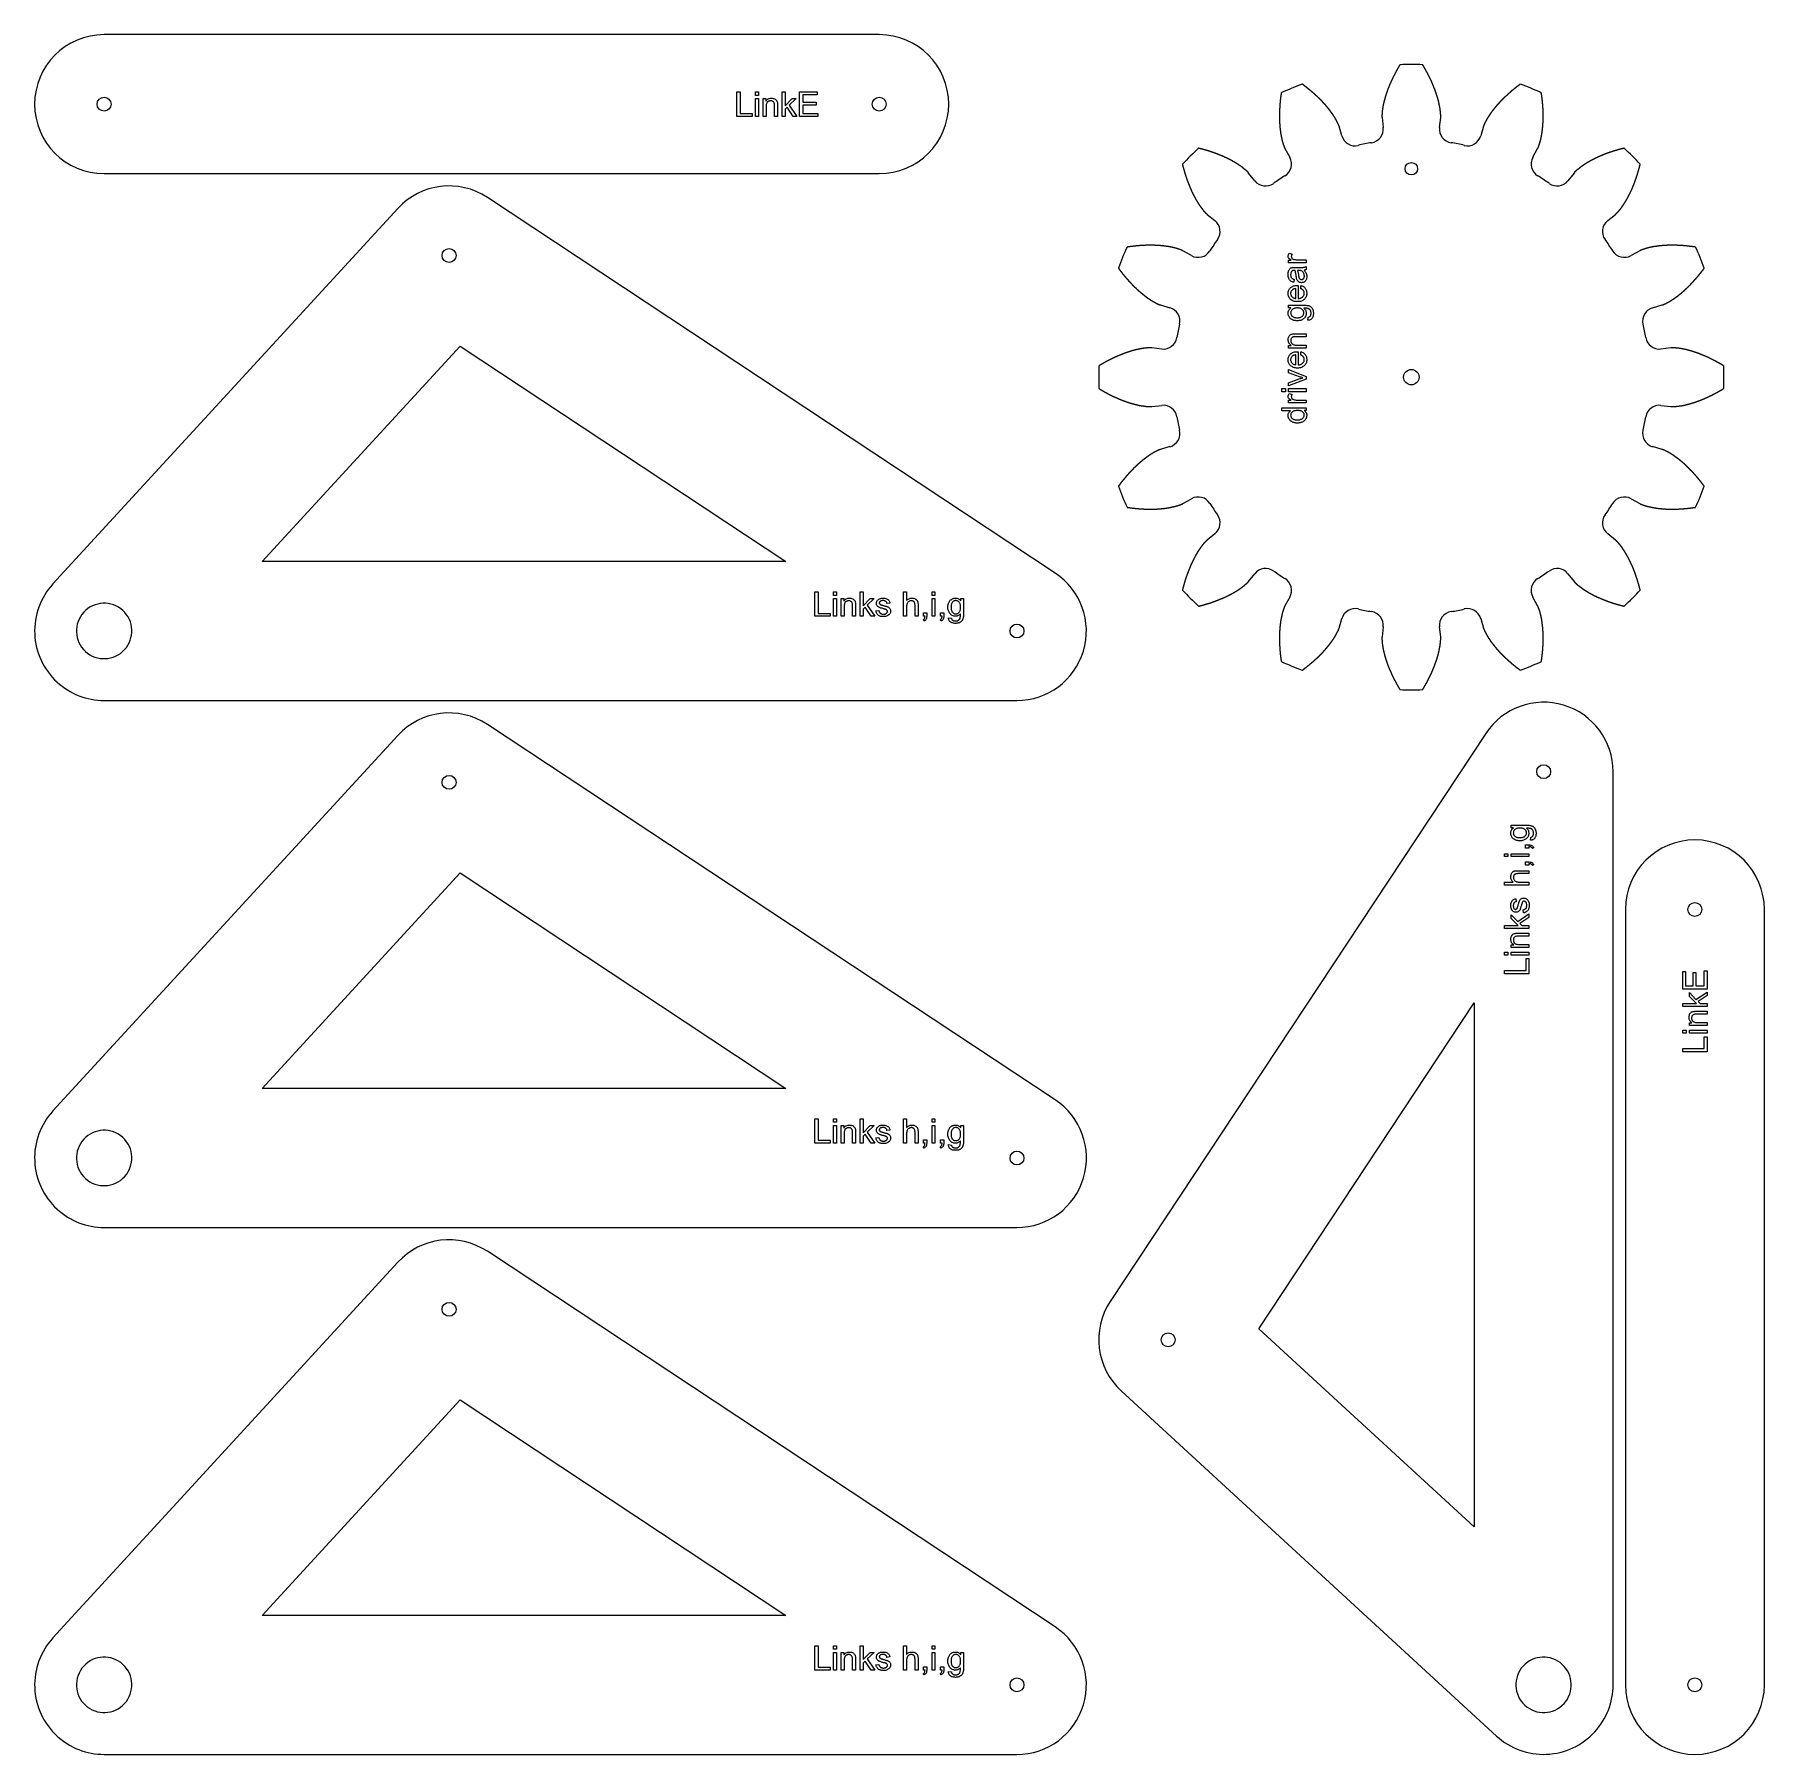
# Model space of a CAD drawing. Header units: millimetres. Extents: x 19 to 1140, y 19 to 1133.
import ezdxf

# ---------------------------------------------------------------- set-up
doc = ezdxf.new("R2010")
doc.units = ezdxf.units.MM
doc.layers.add('cut', color=5, linetype='Continuous', true_color=0x0000ff)
doc.layers.add('line engraving', color=1, linetype='Continuous', true_color=0xff0000)

msp = doc.modelspace()

# ---------------------------------------------------------------- linework, layer by layer
at = {"layer": 'cut', "color": 5, "true_color": 0x0000ff}
for p, q in [((891.9, 1079), (892.6, 1072.6)), ((929.1, 1072.6), (929.9, 1079)), ((865.9, 1067.2), (864.1, 1073.4)), ((957.7, 1073.4), (955.9, 1067.2)), ((829, 1058.9), (832.1, 1053.3)), ((989.6, 1053.3), (992.7, 1058.9)), ((809.5, 1038.1), (805.4, 1043.1)), ((1016.3, 1043.1), (1012.3, 1038.1)), ((778.6, 1016.3), (783.6, 1012.3)), ((1038.1, 1012.3), (1043.1, 1016.3)), ((768.5, 989.6), (762.9, 992.7)), ((1058.9, 992.7), (1053.3, 989.6)), ((748.3, 957.7), (754.5, 955.9)), ((1067.2, 955.9), (1073.4, 957.7)), ((749.2, 929.1), (742.8, 929.9)), ((1079, 929.9), (1072.6, 929.1)), ((742.8, 891.9), (749.2, 892.6)), ((1072.6, 892.6), (1079, 891.9)), ((754.5, 865.9), (748.3, 864.1)), ((1073.4, 864.1), (1067.2, 865.9)), ((762.9, 829), (768.5, 832.1)), ((1053.3, 832.1), (1058.9, 829)), ((783.6, 809.5), (778.6, 805.4)), ((1043.1, 805.4), (1038.1, 809.5)), ((805.4, 778.6), (809.5, 783.6)), ((1012.3, 783.6), (1016.3, 778.6)), ((832.1, 768.5), (829, 762.9)), ((992.7, 762.9), (989.6, 768.5)), ((864.1, 748.3), (865.9, 754.5)), ((955.9, 754.5), (957.7, 748.3)), ((892.6, 749.2), (891.9, 742.8)), ((929.9, 742.8), (929.1, 749.2))]:
    msp.add_line(p, q, dxfattribs=at)
for points in [[(566.2, 1132.7), (64, 1132.7, 1), (64, 1042.7), (566.2, 1042.7, 1)], [(254.4, 1020.2), (30.9, 777, 0.414578), (33.6, 713.4, 0.188241), (64.1, 701.5), (655.4, 701.5, 0.743511), (680.2, 784), (312.3, 1027.3, 0.368358)], [(76.2, 759.8, 0.997265), (51.9, 733.3, 0.997265)], [(722.9, 254.4), (966.1, 30.9, 0.414578), (1029.7, 33.6, 0.188241), (1041.6, 64.1), (1041.6, 655.4, 0.743511), (959.1, 680.2), (715.8, 312.3, 0.368358)], [(254.4, 678.9), (30.9, 435.8, 0.414578), (33.6, 372.1, 0.188241), (64.1, 360.2), (655.4, 360.2, 0.743511), (680.2, 442.8), (312.3, 686, 0.368358)], [(1049.6, 566.2), (1049.6, 64, 1), (1139.6, 64), (1139.6, 566.2, 1)], [(76.2, 418.5, 0.997265), (51.9, 392, 0.997265)], [(254.4, 337.7), (30.9, 94.5, 0.414578), (33.6, 30.9, 0.188241), (64.1, 19), (655.4, 19, 0.743511), (680.2, 101.5), (312.3, 344.8, 0.368358)], [(76.2, 77.3, 0.997265), (51.9, 50.8, 0.997265)], [(983.3, 76.2, 0.997265), (1009.8, 51.9, 0.997265)]]:
    msp.add_lwpolyline(points, format="xyb", close=True, dxfattribs=at)
for points in [[(294.7, 931), (505.7, 791.5), (166.4, 791.5)], [(294.7, 589.8), (505.7, 450.2), (166.4, 450.2)], [(812.1, 294.7), (951.6, 505.7), (951.6, 166.4)], [(294.7, 248.6), (505.7, 109), (166.4, 109)]]:
    msp.add_lwpolyline(points, close=True, dxfattribs=at)
for centre, radius in [((64, 1087.7), 4.5), ((566.2, 1087.7), 4.5), ((910.9, 1045.9), 4), ((287.5, 989.7), 4.5), ((910.9, 910.9), 5), ((655.4, 746.5), 4.5), ((287.5, 648.5), 4.5), ((996.6, 655.4), 4.5), ((1094.6, 566.2), 4.5), ((655.4, 405.2), 4.5), ((287.5, 307.2), 4.5), ((753.4, 287.5), 4.5), ((655.4, 64), 4.5), ((1094.6, 64), 4.5)]:
    msp.add_circle(centre, radius, dxfattribs=at)
for centre, radius, start, end in [((910.9, 910.9), 202.5, 87.9168, 92.0832), ((910.9, 910.9), 202.5, 110.4168, 114.5832), ((910.9, 910.9), 202.5, 65.4168, 69.5832), ((874.5, 1069.7), 9, -163.9431, -77.109), ((883.7, 1071.6), 9, -80.391, 6.4431), ((938.1, 1071.6), 9, 173.5569, -99.609), ((947.2, 1069.7), 9, -102.891, -16.0569), ((910.9, 910.9), 202.5, 132.9168, 137.0832), ((910.9, 910.9), 154, 99.609, 102.891), ((910.9, 910.9), 154, 77.109, 80.391), ((910.9, 910.9), 202.5, 42.9168, 47.0832), ((824.3, 1048.9), 9, -57.891, 28.9431), ((997.5, 1048.9), 9, 151.0569, -122.109), ((816.5, 1043.7), 9, -141.4431, -54.609), ((910.9, 910.9), 154, 122.109, 125.391), ((910.9, 910.9), 154, 54.609, 57.891), ((1005.3, 1043.7), 9, -125.391, -38.5569), ((778, 1005.3), 9, -35.391, 51.4431), ((1043.7, 1005.3), 9, 128.5569, -144.609), ((910.9, 910.9), 154, 144.609, 147.891), ((910.9, 910.9), 154, 32.109, 35.391), ((910.9, 910.9), 202.5, 155.4168, 159.5832), ((772.8, 997.5), 9, -118.9431, -32.109), ((1048.9, 997.5), 9, -147.891, -61.0569), ((910.9, 910.9), 202.5, 20.4168, 24.5832), ((752, 947.2), 9, -12.891, 73.9431), ((1069.7, 947.2), 9, 106.0569, -167.109), ((910.9, 910.9), 154, 167.109, 170.391), ((910.9, 910.9), 154, 9.609, 12.891), ((750.2, 938.1), 9, -96.4431, -9.609), ((1071.6, 938.1), 9, -170.391, -83.5569), ((910.9, 910.9), 202.5, 177.9168, -177.9168), ((910.9, 910.9), 202.5, -2.0832, 2.0832), ((750.2, 883.7), 9, 9.609, 96.4431), ((1071.6, 883.7), 9, 83.5569, 170.391), ((752, 874.5), 9, -73.9431, 12.891), ((910.9, 910.9), 154, -170.391, -167.109), ((1069.7, 874.5), 9, 167.109, -106.0569), ((910.9, 910.9), 154, -12.891, -9.609), ((910.9, 910.9), 202.5, -159.5832, -155.4168), ((772.8, 824.3), 9, 32.109, 118.9431), ((1048.9, 824.3), 9, 61.0569, 147.891), ((910.9, 910.9), 202.5, -24.5832, -20.4168), ((910.9, 910.9), 154, -147.891, -144.609), ((778, 816.5), 9, -51.4431, 35.391), ((1043.7, 816.5), 9, 144.609, -128.5569), ((910.9, 910.9), 154, -35.391, -32.109), ((816.5, 778), 9, 54.609, 141.4431), ((910.9, 910.9), 154, -125.391, -122.109), ((910.9, 910.9), 154, -57.891, -54.609), ((1005.3, 778), 9, 38.5569, 125.391), ((824.3, 772.8), 9, -28.9431, 57.891), ((997.5, 772.8), 9, 122.109, -151.0569), ((910.9, 910.9), 202.5, -137.0832, -132.9168), ((910.9, 910.9), 202.5, -47.0832, -42.9168), ((874.5, 752), 9, 77.109, 163.9431), ((910.9, 910.9), 154, -102.891, -99.609), ((883.7, 750.2), 9, -6.4431, 80.391), ((938.1, 750.2), 9, 99.609, -173.5569), ((910.9, 910.9), 154, -80.391, -77.109), ((947.2, 752), 9, 16.0569, 102.891), ((910.9, 910.9), 202.5, -114.5832, -110.4168), ((910.9, 910.9), 202.5, -69.5832, -65.4168), ((910.9, 910.9), 202.5, -92.0832, -87.9168)]:
    msp.add_arc(centre, radius, start, end, dxfattribs=at)
for points in [[(903.5, 1113.2), (903.5, 1113.1), (903.3, 1113), (903.2, 1112.7), (902.9, 1112.3), (902.7, 1111.8), (902.4, 1111.3), (902.1, 1110.9), (901.8, 1110.4), (901.6, 1109.9), (901.3, 1109.4), (901, 1108.9), (900.8, 1108.5), (900.5, 1108), (900.3, 1107.5), (900, 1107), (899.8, 1106.5), (899.5, 1106.1), (899.3, 1105.6), (899, 1105.1), (898.8, 1104.6), (898.6, 1104.1), (898.3, 1103.6), (898.1, 1103.1), (897.9, 1102.7), (897.7, 1102.2), (897.5, 1101.7), (897.2, 1101.2), (897, 1100.7), (896.8, 1100.2), (896.6, 1099.7), (896.4, 1099.2), (896.2, 1098.7), (896, 1098.3), (895.8, 1097.8), (895.6, 1097.3), (895.5, 1096.8), (895.3, 1096.3), (895.1, 1095.8), (894.9, 1095.3), (894.8, 1094.8), (894.6, 1094.3), (894.4, 1093.8), (894.3, 1093.3), (894.1, 1092.8), (894, 1092.3), (893.8, 1091.8), (893.7, 1091.3), (893.6, 1090.8), (893.4, 1090.4), (893.3, 1089.9), (893.2, 1089.4), (893.1, 1088.9), (892.9, 1088.4), (892.8, 1087.9), (892.7, 1087.4), (892.6, 1086.9), (892.5, 1086.4), (892.4, 1085.9), (892.4, 1085.4), (892.3, 1084.9), (892.2, 1084.4), (892.1, 1083.9), (892.1, 1083.4), (892, 1082.9), (892, 1082.4), (891.9, 1081.9), (891.9, 1081.4), (891.9, 1080.9), (891.8, 1080.4), (891.8, 1079.9), (891.8, 1079.5), (891.9, 1079.2), (891.9, 1079.1), (891.9, 1079)], [(929.9, 1079), (929.9, 1079.1), (929.9, 1079.2), (929.9, 1079.5), (929.9, 1079.9), (929.9, 1080.4), (929.9, 1080.9), (929.9, 1081.4), (929.8, 1081.9), (929.8, 1082.4), (929.7, 1082.9), (929.7, 1083.4), (929.6, 1083.9), (929.6, 1084.4), (929.5, 1084.9), (929.4, 1085.4), (929.3, 1085.9), (929.2, 1086.4), (929.1, 1086.9), (929, 1087.4), (928.9, 1087.9), (928.8, 1088.4), (928.7, 1088.9), (928.6, 1089.4), (928.5, 1089.9), (928.3, 1090.4), (928.2, 1090.8), (928.1, 1091.3), (927.9, 1091.8), (927.8, 1092.3), (927.6, 1092.8), (927.5, 1093.3), (927.3, 1093.8), (927.1, 1094.3), (927, 1094.8), (926.8, 1095.3), (926.6, 1095.8), (926.5, 1096.3), (926.3, 1096.8), (926.1, 1097.3), (925.9, 1097.8), (925.7, 1098.3), (925.5, 1098.7), (925.3, 1099.2), (925.1, 1099.7), (924.9, 1100.2), (924.7, 1100.7), (924.5, 1101.2), (924.3, 1101.7), (924.1, 1102.2), (923.9, 1102.7), (923.6, 1103.1), (923.4, 1103.6), (923.2, 1104.1), (922.9, 1104.6), (922.7, 1105.1), (922.5, 1105.6), (922.2, 1106.1), (922, 1106.5), (921.7, 1107), (921.5, 1107.5), (921.2, 1108), (921, 1108.5), (920.7, 1108.9), (920.4, 1109.4), (920.2, 1109.9), (919.9, 1110.4), (919.6, 1110.9), (919.4, 1111.3), (919.1, 1111.8), (918.8, 1112.3), (918.6, 1112.7), (918.4, 1113), (918.3, 1113.1), (918.2, 1113.2)], [(864.1, 1073.4), (864.1, 1073.5), (864, 1073.7), (863.9, 1074), (863.8, 1074.4), (863.6, 1074.8), (863.4, 1075.3), (863.1, 1075.7), (862.9, 1076.1), (862.7, 1076.6), (862.5, 1077), (862.2, 1077.5), (862, 1077.9), (861.7, 1078.3), (861.5, 1078.8), (861.2, 1079.2), (860.9, 1079.6), (860.7, 1080), (860.4, 1080.5), (860.1, 1080.9), (859.8, 1081.3), (859.5, 1081.7), (859.2, 1082.1), (858.9, 1082.5), (858.6, 1083), (858.3, 1083.4), (858, 1083.8), (857.7, 1084.2), (857.4, 1084.6), (857, 1085), (856.7, 1085.4), (856.4, 1085.8), (856, 1086.2), (855.7, 1086.6), (855.4, 1087), (855, 1087.4), (854.7, 1087.8), (854.3, 1088.1), (854, 1088.5), (853.6, 1088.9), (853.3, 1089.3), (852.9, 1089.7), (852.5, 1090.1), (852.2, 1090.4), (851.8, 1090.8), (851.4, 1091.2), (851, 1091.6), (850.6, 1091.9), (850.3, 1092.3), (849.9, 1092.7), (849.5, 1093), (849.1, 1093.4), (848.7, 1093.8), (848.3, 1094.1), (847.9, 1094.5), (847.5, 1094.8), (847.1, 1095.2), (846.7, 1095.5), (846.3, 1095.9), (845.8, 1096.3), (845.4, 1096.6), (845, 1096.9), (844.6, 1097.3), (844.2, 1097.6), (843.7, 1098), (843.3, 1098.3), (842.9, 1098.7), (842.4, 1099), (842, 1099.3), (841.6, 1099.7), (841.1, 1100), (840.8, 1100.3), (840.5, 1100.5), (840.3, 1100.6), (840.2, 1100.7)], [(981.5, 1100.7), (981.4, 1100.6), (981.2, 1100.5), (981, 1100.3), (980.6, 1100), (980.2, 1099.7), (979.7, 1099.3), (979.3, 1099), (978.9, 1098.7), (978.4, 1098.3), (978, 1098), (977.6, 1097.6), (977.2, 1097.3), (976.7, 1096.9), (976.3, 1096.6), (975.9, 1096.3), (975.5, 1095.9), (975.1, 1095.5), (974.7, 1095.2), (974.3, 1094.8), (973.9, 1094.5), (973.5, 1094.1), (973.1, 1093.8), (972.7, 1093.4), (972.3, 1093), (971.9, 1092.7), (971.5, 1092.3), (971.1, 1091.9), (970.7, 1091.6), (970.3, 1091.2), (970, 1090.8), (969.6, 1090.4), (969.2, 1090.1), (968.9, 1089.7), (968.5, 1089.3), (968.1, 1088.9), (967.8, 1088.5), (967.4, 1088.1), (967.1, 1087.8), (966.7, 1087.4), (966.4, 1087), (966, 1086.6), (965.7, 1086.2), (965.4, 1085.8), (965, 1085.4), (964.7, 1085), (964.4, 1084.6), (964.1, 1084.2), (963.8, 1083.8), (963.4, 1083.4), (963.1, 1083), (962.8, 1082.5), (962.5, 1082.1), (962.2, 1081.7), (961.9, 1081.3), (961.7, 1080.9), (961.4, 1080.5), (961.1, 1080), (960.8, 1079.6), (960.5, 1079.2), (960.3, 1078.8), (960, 1078.3), (959.8, 1077.9), (959.5, 1077.5), (959.3, 1077), (959.1, 1076.6), (958.8, 1076.1), (958.6, 1075.7), (958.4, 1075.3), (958.2, 1074.8), (958, 1074.4), (957.8, 1074), (957.7, 1073.7), (957.7, 1073.5), (957.7, 1073.4)], [(826.6, 1095), (826.6, 1094.9), (826.6, 1094.7), (826.5, 1094.4), (826.5, 1093.9), (826.4, 1093.4), (826.3, 1092.8), (826.2, 1092.3), (826.2, 1091.7), (826.1, 1091.2), (826, 1090.7), (826, 1090.1), (825.9, 1089.6), (825.9, 1089), (825.8, 1088.5), (825.8, 1087.9), (825.7, 1087.4), (825.7, 1086.9), (825.7, 1086.3), (825.6, 1085.8), (825.6, 1085.2), (825.6, 1084.7), (825.5, 1084.2), (825.5, 1083.6), (825.5, 1083.1), (825.5, 1082.6), (825.5, 1082), (825.4, 1081.5), (825.4, 1081), (825.4, 1080.4), (825.4, 1079.9), (825.4, 1079.4), (825.4, 1078.8), (825.4, 1078.3), (825.5, 1077.8), (825.5, 1077.3), (825.5, 1076.7), (825.5, 1076.2), (825.5, 1075.7), (825.6, 1075.2), (825.6, 1074.6), (825.6, 1074.1), (825.7, 1073.6), (825.7, 1073.1), (825.8, 1072.6), (825.8, 1072.1), (825.9, 1071.5), (825.9, 1071), (826, 1070.5), (826.1, 1070), (826.1, 1069.5), (826.2, 1069), (826.3, 1068.5), (826.4, 1068), (826.5, 1067.5), (826.6, 1067), (826.7, 1066.5), (826.8, 1066), (826.9, 1065.5), (827, 1065), (827.1, 1064.5), (827.2, 1064), (827.3, 1063.6), (827.5, 1063.1), (827.6, 1062.6), (827.8, 1062.1), (827.9, 1061.6), (828.1, 1061.2), (828.2, 1060.7), (828.4, 1060.2), (828.6, 1059.8), (828.7, 1059.4), (828.9, 1059.2), (829, 1059), (829, 1058.9)], [(992.7, 1058.9), (992.8, 1059), (992.9, 1059.2), (993, 1059.4), (993.2, 1059.8), (993.3, 1060.2), (993.5, 1060.7), (993.7, 1061.2), (993.8, 1061.6), (994, 1062.1), (994.1, 1062.6), (994.3, 1063.1), (994.4, 1063.6), (994.5, 1064), (994.7, 1064.5), (994.8, 1065), (994.9, 1065.5), (995, 1066), (995.1, 1066.5), (995.2, 1067), (995.3, 1067.5), (995.4, 1068), (995.5, 1068.5), (995.5, 1069), (995.6, 1069.5), (995.7, 1070), (995.7, 1070.5), (995.8, 1071), (995.9, 1071.5), (995.9, 1072.1), (996, 1072.6), (996, 1073.1), (996.1, 1073.6), (996.1, 1074.1), (996.1, 1074.6), (996.2, 1075.2), (996.2, 1075.7), (996.2, 1076.2), (996.3, 1076.7), (996.3, 1077.3), (996.3, 1077.8), (996.3, 1078.3), (996.3, 1078.8), (996.3, 1079.4), (996.3, 1079.9), (996.3, 1080.4), (996.3, 1081), (996.3, 1081.5), (996.3, 1082), (996.3, 1082.6), (996.3, 1083.1), (996.2, 1083.6), (996.2, 1084.2), (996.2, 1084.7), (996.2, 1085.2), (996.1, 1085.8), (996.1, 1086.3), (996.1, 1086.9), (996, 1087.4), (996, 1087.9), (995.9, 1088.5), (995.9, 1089), (995.8, 1089.6), (995.8, 1090.1), (995.7, 1090.7), (995.6, 1091.2), (995.6, 1091.7), (995.5, 1092.3), (995.4, 1092.8), (995.4, 1093.4), (995.3, 1093.9), (995.2, 1094.4), (995.2, 1094.7), (995.1, 1094.9), (995.1, 1095)], [(805.4, 1043.1), (805.4, 1043.2), (805.3, 1043.4), (805.1, 1043.6), (804.8, 1043.9), (804.4, 1044.2), (804.1, 1044.6), (803.7, 1044.9), (803.3, 1045.2), (802.9, 1045.5), (802.6, 1045.8), (802.2, 1046.2), (801.8, 1046.5), (801.4, 1046.8), (801, 1047.1), (800.6, 1047.4), (800.2, 1047.7), (799.7, 1047.9), (799.3, 1048.2), (798.9, 1048.5), (798.5, 1048.8), (798.1, 1049.1), (797.6, 1049.3), (797.2, 1049.6), (796.7, 1049.9), (796.3, 1050.1), (795.9, 1050.4), (795.4, 1050.6), (795, 1050.9), (794.5, 1051.1), (794.1, 1051.4), (793.6, 1051.6), (793.1, 1051.9), (792.7, 1052.1), (792.2, 1052.3), (791.7, 1052.6), (791.3, 1052.8), (790.8, 1053), (790.3, 1053.2), (789.8, 1053.4), (789.4, 1053.7), (788.9, 1053.9), (788.4, 1054.1), (787.9, 1054.3), (787.4, 1054.5), (786.9, 1054.7), (786.4, 1054.9), (785.9, 1055.1), (785.4, 1055.3), (784.9, 1055.5), (784.4, 1055.7), (783.9, 1055.9), (783.4, 1056), (782.9, 1056.2), (782.4, 1056.4), (781.9, 1056.6), (781.4, 1056.7), (780.9, 1056.9), (780.4, 1057.1), (779.9, 1057.3), (779.3, 1057.4), (778.8, 1057.6), (778.3, 1057.7), (777.8, 1057.9), (777.2, 1058), (776.7, 1058.2), (776.2, 1058.3), (775.7, 1058.5), (775.1, 1058.6), (774.6, 1058.8), (774.1, 1058.9), (773.6, 1059), (773.3, 1059.1), (773.1, 1059.1), (773, 1059.2)], [(1048.8, 1059.2), (1048.7, 1059.1), (1048.4, 1059.1), (1048.1, 1059), (1047.7, 1058.9), (1047.2, 1058.8), (1046.6, 1058.6), (1046.1, 1058.5), (1045.6, 1058.3), (1045, 1058.2), (1044.5, 1058), (1044, 1057.9), (1043.5, 1057.7), (1042.9, 1057.6), (1042.4, 1057.4), (1041.9, 1057.3), (1041.4, 1057.1), (1040.9, 1056.9), (1040.3, 1056.7), (1039.8, 1056.6), (1039.3, 1056.4), (1038.8, 1056.2), (1038.3, 1056), (1037.8, 1055.9), (1037.3, 1055.7), (1036.8, 1055.5), (1036.3, 1055.3), (1035.8, 1055.1), (1035.3, 1054.9), (1034.8, 1054.7), (1034.3, 1054.5), (1033.8, 1054.3), (1033.4, 1054.1), (1032.9, 1053.9), (1032.4, 1053.7), (1031.9, 1053.4), (1031.4, 1053.2), (1031, 1053), (1030.5, 1052.8), (1030, 1052.6), (1029.5, 1052.3), (1029.1, 1052.1), (1028.6, 1051.9), (1028.2, 1051.6), (1027.7, 1051.4), (1027.2, 1051.1), (1026.8, 1050.9), (1026.3, 1050.6), (1025.9, 1050.4), (1025.4, 1050.1), (1025, 1049.9), (1024.6, 1049.6), (1024.1, 1049.3), (1023.7, 1049.1), (1023.3, 1048.8), (1022.8, 1048.5), (1022.4, 1048.2), (1022, 1047.9), (1021.6, 1047.7), (1021.2, 1047.4), (1020.8, 1047.1), (1020.4, 1046.8), (1020, 1046.5), (1019.6, 1046.2), (1019.2, 1045.8), (1018.8, 1045.5), (1018.4, 1045.2), (1018, 1044.9), (1017.7, 1044.6), (1017.3, 1044.2), (1017, 1043.9), (1016.7, 1043.6), (1016.5, 1043.4), (1016.4, 1043.2), (1016.3, 1043.1)], [(762.6, 1048.8), (762.6, 1048.7), (762.7, 1048.4), (762.7, 1048.1), (762.8, 1047.7), (763, 1047.2), (763.1, 1046.6), (763.3, 1046.1), (763.4, 1045.6), (763.6, 1045), (763.7, 1044.5), (763.9, 1044), (764, 1043.5), (764.2, 1042.9), (764.3, 1042.4), (764.5, 1041.9), (764.7, 1041.4), (764.8, 1040.9), (765, 1040.3), (765.2, 1039.8), (765.4, 1039.3), (765.5, 1038.8), (765.7, 1038.3), (765.9, 1037.8), (766.1, 1037.3), (766.3, 1036.8), (766.5, 1036.3), (766.7, 1035.8), (766.9, 1035.3), (767.1, 1034.8), (767.3, 1034.3), (767.5, 1033.8), (767.7, 1033.4), (767.9, 1032.9), (768.1, 1032.4), (768.3, 1031.9), (768.5, 1031.4), (768.7, 1031), (769, 1030.5), (769.2, 1030), (769.4, 1029.5), (769.7, 1029.1), (769.9, 1028.6), (770.1, 1028.2), (770.4, 1027.7), (770.6, 1027.2), (770.9, 1026.8), (771.1, 1026.3), (771.4, 1025.9), (771.6, 1025.4), (771.9, 1025), (772.2, 1024.6), (772.4, 1024.1), (772.7, 1023.7), (773, 1023.3), (773.2, 1022.8), (773.5, 1022.4), (773.8, 1022), (774.1, 1021.6), (774.4, 1021.2), (774.7, 1020.8), (775, 1020.4), (775.3, 1020), (775.6, 1019.6), (775.9, 1019.2), (776.2, 1018.8), (776.5, 1018.4), (776.9, 1018), (777.2, 1017.7), (777.5, 1017.3), (777.9, 1017), (778.2, 1016.7), (778.4, 1016.5), (778.5, 1016.4), (778.6, 1016.3)], [(1043.1, 1016.3), (1043.2, 1016.4), (1043.4, 1016.5), (1043.6, 1016.7), (1043.9, 1017), (1044.2, 1017.3), (1044.6, 1017.7), (1044.9, 1018), (1045.2, 1018.4), (1045.5, 1018.8), (1045.8, 1019.2), (1046.2, 1019.6), (1046.5, 1020), (1046.8, 1020.4), (1047.1, 1020.8), (1047.4, 1021.2), (1047.7, 1021.6), (1047.9, 1022), (1048.2, 1022.4), (1048.5, 1022.8), (1048.8, 1023.3), (1049.1, 1023.7), (1049.3, 1024.1), (1049.6, 1024.6), (1049.9, 1025), (1050.1, 1025.4), (1050.4, 1025.9), (1050.6, 1026.3), (1050.9, 1026.8), (1051.1, 1027.2), (1051.4, 1027.7), (1051.6, 1028.2), (1051.9, 1028.6), (1052.1, 1029.1), (1052.3, 1029.5), (1052.6, 1030), (1052.8, 1030.5), (1053, 1031), (1053.2, 1031.4), (1053.4, 1031.9), (1053.7, 1032.4), (1053.9, 1032.9), (1054.1, 1033.4), (1054.3, 1033.8), (1054.5, 1034.3), (1054.7, 1034.8), (1054.9, 1035.3), (1055.1, 1035.8), (1055.3, 1036.3), (1055.5, 1036.8), (1055.7, 1037.3), (1055.9, 1037.8), (1056, 1038.3), (1056.2, 1038.8), (1056.4, 1039.3), (1056.6, 1039.8), (1056.7, 1040.3), (1056.9, 1040.9), (1057.1, 1041.4), (1057.3, 1041.9), (1057.4, 1042.4), (1057.6, 1042.9), (1057.7, 1043.5), (1057.9, 1044), (1058, 1044.5), (1058.2, 1045), (1058.3, 1045.6), (1058.5, 1046.1), (1058.6, 1046.6), (1058.8, 1047.2), (1058.9, 1047.7), (1059, 1048.1), (1059.1, 1048.4), (1059.1, 1048.7), (1059.2, 1048.8)], [(762.9, 992.7), (762.8, 992.8), (762.6, 992.9), (762.3, 993), (762, 993.2), (761.5, 993.3), (761, 993.5), (760.6, 993.7), (760.1, 993.8), (759.6, 994), (759.2, 994.1), (758.7, 994.3), (758.2, 994.4), (757.7, 994.5), (757.2, 994.7), (756.7, 994.8), (756.2, 994.9), (755.8, 995), (755.3, 995.1), (754.8, 995.2), (754.3, 995.3), (753.8, 995.4), (753.3, 995.5), (752.8, 995.5), (752.2, 995.6), (751.7, 995.7), (751.2, 995.7), (750.7, 995.8), (750.2, 995.9), (749.7, 995.9), (749.2, 996), (748.7, 996), (748.1, 996.1), (747.6, 996.1), (747.1, 996.1), (746.6, 996.2), (746.1, 996.2), (745.5, 996.2), (745, 996.3), (744.5, 996.3), (744, 996.3), (743.4, 996.3), (742.9, 996.3), (742.4, 996.3), (741.9, 996.3), (741.3, 996.3), (740.8, 996.3), (740.3, 996.3), (739.7, 996.3), (739.2, 996.3), (738.7, 996.3), (738.1, 996.2), (737.6, 996.2), (737.1, 996.2), (736.5, 996.2), (736, 996.1), (735.4, 996.1), (734.9, 996.1), (734.4, 996), (733.8, 996), (733.3, 995.9), (732.7, 995.9), (732.2, 995.8), (731.6, 995.8), (731.1, 995.7), (730.6, 995.6), (730, 995.6), (729.5, 995.5), (728.9, 995.4), (728.4, 995.4), (727.8, 995.3), (727.4, 995.2), (727.1, 995.2), (726.8, 995.1), (726.7, 995.1)], [(1095, 995.1), (1094.9, 995.1), (1094.7, 995.2), (1094.4, 995.2), (1093.9, 995.3), (1093.4, 995.4), (1092.8, 995.4), (1092.3, 995.5), (1091.7, 995.6), (1091.2, 995.6), (1090.7, 995.7), (1090.1, 995.8), (1089.6, 995.8), (1089, 995.9), (1088.5, 995.9), (1087.9, 996), (1087.4, 996), (1086.9, 996.1), (1086.3, 996.1), (1085.8, 996.1), (1085.2, 996.2), (1084.7, 996.2), (1084.2, 996.2), (1083.6, 996.2), (1083.1, 996.3), (1082.6, 996.3), (1082, 996.3), (1081.5, 996.3), (1081, 996.3), (1080.4, 996.3), (1079.9, 996.3), (1079.4, 996.3), (1078.8, 996.3), (1078.3, 996.3), (1077.8, 996.3), (1077.3, 996.3), (1076.7, 996.3), (1076.2, 996.2), (1075.7, 996.2), (1075.2, 996.2), (1074.6, 996.1), (1074.1, 996.1), (1073.6, 996.1), (1073.1, 996), (1072.6, 996), (1072.1, 995.9), (1071.5, 995.9), (1071, 995.8), (1070.5, 995.7), (1070, 995.7), (1069.5, 995.6), (1069, 995.5), (1068.5, 995.5), (1068, 995.4), (1067.5, 995.3), (1067, 995.2), (1066.5, 995.1), (1066, 995), (1065.5, 994.9), (1065, 994.8), (1064.5, 994.7), (1064, 994.5), (1063.6, 994.4), (1063.1, 994.3), (1062.6, 994.1), (1062.1, 994), (1061.6, 993.8), (1061.2, 993.7), (1060.7, 993.5), (1060.2, 993.3), (1059.8, 993.2), (1059.4, 993), (1059.2, 992.9), (1059, 992.8), (1058.9, 992.7)], [(721.1, 981.5), (721.2, 981.4), (721.3, 981.2), (721.5, 981), (721.8, 980.6), (722.1, 980.2), (722.4, 979.7), (722.8, 979.3), (723.1, 978.9), (723.4, 978.4), (723.8, 978), (724.1, 977.6), (724.5, 977.2), (724.8, 976.7), (725.2, 976.3), (725.5, 975.9), (725.9, 975.5), (726.2, 975.1), (726.6, 974.7), (726.9, 974.3), (727.3, 973.9), (727.6, 973.5), (728, 973.1), (728.4, 972.7), (728.7, 972.3), (729.1, 971.9), (729.5, 971.5), (729.8, 971.1), (730.2, 970.7), (730.6, 970.3), (730.9, 970), (731.3, 969.6), (731.7, 969.2), (732.1, 968.9), (732.5, 968.5), (732.8, 968.1), (733.2, 967.8), (733.6, 967.4), (734, 967.1), (734.4, 966.7), (734.8, 966.4), (735.2, 966), (735.6, 965.7), (736, 965.4), (736.4, 965), (736.8, 964.7), (737.2, 964.4), (737.6, 964.1), (738, 963.8), (738.4, 963.4), (738.8, 963.1), (739.2, 962.8), (739.6, 962.5), (740, 962.2), (740.5, 961.9), (740.9, 961.7), (741.3, 961.4), (741.7, 961.1), (742.1, 960.8), (742.6, 960.5), (743, 960.3), (743.4, 960), (743.9, 959.8), (744.3, 959.5), (744.7, 959.3), (745.2, 959.1), (745.6, 958.8), (746.1, 958.6), (746.5, 958.4), (746.9, 958.2), (747.4, 958), (747.8, 957.8), (748, 957.7), (748.2, 957.7), (748.3, 957.7)], [(1073.4, 957.7), (1073.5, 957.7), (1073.7, 957.7), (1074, 957.8), (1074.4, 958), (1074.8, 958.2), (1075.3, 958.4), (1075.7, 958.6), (1076.1, 958.8), (1076.6, 959.1), (1077, 959.3), (1077.5, 959.5), (1077.9, 959.8), (1078.3, 960), (1078.8, 960.3), (1079.2, 960.5), (1079.6, 960.8), (1080, 961.1), (1080.5, 961.4), (1080.9, 961.7), (1081.3, 961.9), (1081.7, 962.2), (1082.1, 962.5), (1082.5, 962.8), (1083, 963.1), (1083.4, 963.4), (1083.8, 963.8), (1084.2, 964.1), (1084.6, 964.4), (1085, 964.7), (1085.4, 965), (1085.8, 965.4), (1086.2, 965.7), (1086.6, 966), (1087, 966.4), (1087.4, 966.7), (1087.8, 967.1), (1088.1, 967.4), (1088.5, 967.8), (1088.9, 968.1), (1089.3, 968.5), (1089.7, 968.9), (1090.1, 969.2), (1090.4, 969.6), (1090.8, 970), (1091.2, 970.3), (1091.6, 970.7), (1091.9, 971.1), (1092.3, 971.5), (1092.7, 971.9), (1093, 972.3), (1093.4, 972.7), (1093.8, 973.1), (1094.1, 973.5), (1094.5, 973.9), (1094.8, 974.3), (1095.2, 974.7), (1095.5, 975.1), (1095.9, 975.5), (1096.3, 975.9), (1096.6, 976.3), (1096.9, 976.7), (1097.3, 977.2), (1097.6, 977.6), (1098, 978), (1098.3, 978.4), (1098.7, 978.9), (1099, 979.3), (1099.3, 979.7), (1099.7, 980.2), (1100, 980.6), (1100.3, 981), (1100.5, 981.2), (1100.6, 981.4), (1100.7, 981.5)], [(742.8, 929.9), (742.7, 929.9), (742.5, 929.9), (742.2, 929.9), (741.8, 929.9), (741.3, 929.9), (740.8, 929.9), (740.3, 929.9), (739.8, 929.8), (739.3, 929.8), (738.8, 929.7), (738.4, 929.7), (737.9, 929.6), (737.4, 929.6), (736.9, 929.5), (736.4, 929.4), (735.9, 929.3), (735.4, 929.2), (734.9, 929.1), (734.4, 929), (733.9, 928.9), (733.4, 928.8), (732.9, 928.7), (732.4, 928.6), (731.9, 928.5), (731.4, 928.3), (730.9, 928.2), (730.4, 928.1), (729.9, 927.9), (729.4, 927.8), (728.9, 927.6), (728.4, 927.5), (727.9, 927.3), (727.4, 927.1), (726.9, 927), (726.5, 926.8), (726, 926.6), (725.5, 926.5), (725, 926.3), (724.5, 926.1), (724, 925.9), (723.5, 925.7), (723, 925.5), (722.5, 925.3), (722, 925.1), (721.5, 924.9), (721, 924.7), (720.6, 924.5), (720.1, 924.3), (719.6, 924.1), (719.1, 923.9), (718.6, 923.6), (718.1, 923.4), (717.6, 923.2), (717.1, 922.9), (716.7, 922.7), (716.2, 922.5), (715.7, 922.2), (715.2, 922), (714.7, 921.7), (714.2, 921.5), (713.8, 921.2), (713.3, 921), (712.8, 920.7), (712.3, 920.4), (711.8, 920.2), (711.4, 919.9), (710.9, 919.6), (710.4, 919.4), (709.9, 919.1), (709.5, 918.8), (709.1, 918.6), (708.8, 918.4), (708.6, 918.3), (708.5, 918.2)], [(1113.2, 918.2), (1113.1, 918.3), (1113, 918.4), (1112.7, 918.6), (1112.3, 918.8), (1111.8, 919.1), (1111.3, 919.4), (1110.9, 919.6), (1110.4, 919.9), (1109.9, 920.2), (1109.4, 920.4), (1108.9, 920.7), (1108.5, 921), (1108, 921.2), (1107.5, 921.5), (1107, 921.7), (1106.5, 922), (1106.1, 922.2), (1105.6, 922.5), (1105.1, 922.7), (1104.6, 922.9), (1104.1, 923.2), (1103.6, 923.4), (1103.1, 923.6), (1102.7, 923.9), (1102.2, 924.1), (1101.7, 924.3), (1101.2, 924.5), (1100.7, 924.7), (1100.2, 924.9), (1099.7, 925.1), (1099.2, 925.3), (1098.7, 925.5), (1098.3, 925.7), (1097.8, 925.9), (1097.3, 926.1), (1096.8, 926.3), (1096.3, 926.5), (1095.8, 926.6), (1095.3, 926.8), (1094.8, 927), (1094.3, 927.1), (1093.8, 927.3), (1093.3, 927.5), (1092.8, 927.6), (1092.3, 927.8), (1091.8, 927.9), (1091.3, 928.1), (1090.8, 928.2), (1090.4, 928.3), (1089.9, 928.5), (1089.4, 928.6), (1088.9, 928.7), (1088.4, 928.8), (1087.9, 928.9), (1087.4, 929), (1086.9, 929.1), (1086.4, 929.2), (1085.9, 929.3), (1085.4, 929.4), (1084.9, 929.5), (1084.4, 929.6), (1083.9, 929.6), (1083.4, 929.7), (1082.9, 929.7), (1082.4, 929.8), (1081.9, 929.8), (1081.4, 929.9), (1080.9, 929.9), (1080.4, 929.9), (1079.9, 929.9), (1079.5, 929.9), (1079.2, 929.9), (1079.1, 929.9), (1079, 929.9)], [(708.5, 903.5), (708.6, 903.5), (708.8, 903.3), (709.1, 903.2), (709.5, 902.9), (709.9, 902.7), (710.4, 902.4), (710.9, 902.1), (711.4, 901.8), (711.8, 901.6), (712.3, 901.3), (712.8, 901), (713.3, 900.8), (713.8, 900.5), (714.2, 900.3), (714.7, 900), (715.2, 899.8), (715.7, 899.5), (716.2, 899.3), (716.7, 899), (717.1, 898.8), (717.6, 898.6), (718.1, 898.3), (718.6, 898.1), (719.1, 897.9), (719.6, 897.7), (720.1, 897.5), (720.6, 897.2), (721, 897), (721.5, 896.8), (722, 896.6), (722.5, 896.4), (723, 896.2), (723.5, 896), (724, 895.8), (724.5, 895.6), (725, 895.5), (725.5, 895.3), (726, 895.1), (726.5, 894.9), (726.9, 894.8), (727.4, 894.6), (727.9, 894.4), (728.4, 894.3), (728.9, 894.1), (729.4, 894), (729.9, 893.8), (730.4, 893.7), (730.9, 893.6), (731.4, 893.4), (731.9, 893.3), (732.4, 893.2), (732.9, 893.1), (733.4, 892.9), (733.9, 892.8), (734.4, 892.7), (734.9, 892.6), (735.4, 892.5), (735.9, 892.4), (736.4, 892.4), (736.9, 892.3), (737.4, 892.2), (737.9, 892.1), (738.4, 892.1), (738.8, 892), (739.3, 892), (739.8, 891.9), (740.3, 891.9), (740.8, 891.9), (741.3, 891.8), (741.8, 891.8), (742.2, 891.8), (742.5, 891.9), (742.7, 891.9), (742.8, 891.9)], [(1079, 891.9), (1079.1, 891.9), (1079.2, 891.9), (1079.5, 891.8), (1079.9, 891.8), (1080.4, 891.8), (1080.9, 891.9), (1081.4, 891.9), (1081.9, 891.9), (1082.4, 892), (1082.9, 892), (1083.4, 892.1), (1083.9, 892.1), (1084.4, 892.2), (1084.9, 892.3), (1085.4, 892.4), (1085.9, 892.4), (1086.4, 892.5), (1086.9, 892.6), (1087.4, 892.7), (1087.9, 892.8), (1088.4, 892.9), (1088.9, 893.1), (1089.4, 893.2), (1089.9, 893.3), (1090.4, 893.4), (1090.8, 893.6), (1091.3, 893.7), (1091.8, 893.8), (1092.3, 894), (1092.8, 894.1), (1093.3, 894.3), (1093.8, 894.4), (1094.3, 894.6), (1094.8, 894.8), (1095.3, 894.9), (1095.8, 895.1), (1096.3, 895.3), (1096.8, 895.5), (1097.3, 895.6), (1097.8, 895.8), (1098.3, 896), (1098.7, 896.2), (1099.2, 896.4), (1099.7, 896.6), (1100.2, 896.8), (1100.7, 897), (1101.2, 897.2), (1101.7, 897.5), (1102.2, 897.7), (1102.7, 897.9), (1103.1, 898.1), (1103.6, 898.3), (1104.1, 898.6), (1104.6, 898.8), (1105.1, 899), (1105.6, 899.3), (1106.1, 899.5), (1106.5, 899.8), (1107, 900), (1107.5, 900.3), (1108, 900.5), (1108.5, 900.8), (1108.9, 901), (1109.4, 901.3), (1109.9, 901.6), (1110.4, 901.8), (1110.9, 902.1), (1111.3, 902.4), (1111.8, 902.7), (1112.3, 902.9), (1112.7, 903.2), (1113, 903.3), (1113.1, 903.5), (1113.2, 903.5)], [(748.3, 864.1), (748.2, 864.1), (748, 864), (747.8, 863.9), (747.4, 863.8), (746.9, 863.6), (746.5, 863.4), (746.1, 863.1), (745.6, 862.9), (745.2, 862.7), (744.7, 862.5), (744.3, 862.2), (743.9, 862), (743.4, 861.7), (743, 861.5), (742.6, 861.2), (742.1, 860.9), (741.7, 860.7), (741.3, 860.4), (740.9, 860.1), (740.5, 859.8), (740, 859.5), (739.6, 859.2), (739.2, 858.9), (738.8, 858.6), (738.4, 858.3), (738, 858), (737.6, 857.7), (737.2, 857.4), (736.8, 857), (736.4, 856.7), (736, 856.4), (735.6, 856), (735.2, 855.7), (734.8, 855.4), (734.4, 855), (734, 854.7), (733.6, 854.3), (733.2, 854), (732.8, 853.6), (732.5, 853.3), (732.1, 852.9), (731.7, 852.5), (731.3, 852.2), (730.9, 851.8), (730.6, 851.4), (730.2, 851), (729.8, 850.6), (729.5, 850.3), (729.1, 849.9), (728.7, 849.5), (728.4, 849.1), (728, 848.7), (727.6, 848.3), (727.3, 847.9), (726.9, 847.5), (726.6, 847.1), (726.2, 846.7), (725.9, 846.3), (725.5, 845.8), (725.2, 845.4), (724.8, 845), (724.5, 844.6), (724.1, 844.2), (723.8, 843.7), (723.4, 843.3), (723.1, 842.9), (722.8, 842.4), (722.4, 842), (722.1, 841.6), (721.8, 841.1), (721.5, 840.8), (721.3, 840.5), (721.2, 840.3), (721.1, 840.2)], [(1100.7, 840.2), (1100.6, 840.3), (1100.5, 840.5), (1100.3, 840.8), (1100, 841.1), (1099.7, 841.6), (1099.3, 842), (1099, 842.4), (1098.7, 842.9), (1098.3, 843.3), (1098, 843.7), (1097.6, 844.2), (1097.3, 844.6), (1096.9, 845), (1096.6, 845.4), (1096.3, 845.8), (1095.9, 846.3), (1095.5, 846.7), (1095.2, 847.1), (1094.8, 847.5), (1094.5, 847.9), (1094.1, 848.3), (1093.8, 848.7), (1093.4, 849.1), (1093, 849.5), (1092.7, 849.9), (1092.3, 850.3), (1091.9, 850.6), (1091.6, 851), (1091.2, 851.4), (1090.8, 851.8), (1090.4, 852.2), (1090.1, 852.5), (1089.7, 852.9), (1089.3, 853.3), (1088.9, 853.6), (1088.5, 854), (1088.1, 854.3), (1087.8, 854.7), (1087.4, 855), (1087, 855.4), (1086.6, 855.7), (1086.2, 856), (1085.8, 856.4), (1085.4, 856.7), (1085, 857), (1084.6, 857.4), (1084.2, 857.7), (1083.8, 858), (1083.4, 858.3), (1083, 858.6), (1082.5, 858.9), (1082.1, 859.2), (1081.7, 859.5), (1081.3, 859.8), (1080.9, 860.1), (1080.5, 860.4), (1080, 860.7), (1079.6, 860.9), (1079.2, 861.2), (1078.8, 861.5), (1078.3, 861.7), (1077.9, 862), (1077.5, 862.2), (1077, 862.5), (1076.6, 862.7), (1076.1, 862.9), (1075.7, 863.1), (1075.3, 863.4), (1074.8, 863.6), (1074.4, 863.8), (1074, 863.9), (1073.7, 864), (1073.5, 864.1), (1073.4, 864.1)], [(726.7, 826.6), (726.8, 826.6), (727.1, 826.6), (727.4, 826.5), (727.8, 826.5), (728.4, 826.4), (728.9, 826.3), (729.5, 826.2), (730, 826.2), (730.6, 826.1), (731.1, 826), (731.6, 826), (732.2, 825.9), (732.7, 825.9), (733.3, 825.8), (733.8, 825.8), (734.4, 825.7), (734.9, 825.7), (735.4, 825.7), (736, 825.6), (736.5, 825.6), (737.1, 825.6), (737.6, 825.5), (738.1, 825.5), (738.7, 825.5), (739.2, 825.5), (739.7, 825.5), (740.3, 825.4), (740.8, 825.4), (741.3, 825.4), (741.9, 825.4), (742.4, 825.4), (742.9, 825.4), (743.4, 825.4), (744, 825.5), (744.5, 825.5), (745, 825.5), (745.5, 825.5), (746.1, 825.5), (746.6, 825.6), (747.1, 825.6), (747.6, 825.6), (748.1, 825.7), (748.7, 825.7), (749.2, 825.8), (749.7, 825.8), (750.2, 825.9), (750.7, 825.9), (751.2, 826), (751.7, 826.1), (752.2, 826.1), (752.8, 826.2), (753.3, 826.3), (753.8, 826.4), (754.3, 826.5), (754.8, 826.6), (755.3, 826.7), (755.8, 826.8), (756.2, 826.9), (756.7, 827), (757.2, 827.1), (757.7, 827.2), (758.2, 827.3), (758.7, 827.5), (759.2, 827.6), (759.6, 827.8), (760.1, 827.9), (760.6, 828.1), (761, 828.2), (761.5, 828.4), (762, 828.6), (762.3, 828.7), (762.6, 828.9), (762.8, 829), (762.9, 829)], [(1058.9, 829), (1059, 829), (1059.2, 828.9), (1059.4, 828.7), (1059.8, 828.6), (1060.2, 828.4), (1060.7, 828.2), (1061.2, 828.1), (1061.6, 827.9), (1062.1, 827.8), (1062.6, 827.6), (1063.1, 827.5), (1063.6, 827.3), (1064, 827.2), (1064.5, 827.1), (1065, 827), (1065.5, 826.9), (1066, 826.8), (1066.5, 826.7), (1067, 826.6), (1067.5, 826.5), (1068, 826.4), (1068.5, 826.3), (1069, 826.2), (1069.5, 826.1), (1070, 826.1), (1070.5, 826), (1071, 825.9), (1071.5, 825.9), (1072.1, 825.8), (1072.6, 825.8), (1073.1, 825.7), (1073.6, 825.7), (1074.1, 825.6), (1074.6, 825.6), (1075.2, 825.6), (1075.7, 825.5), (1076.2, 825.5), (1076.7, 825.5), (1077.3, 825.5), (1077.8, 825.5), (1078.3, 825.4), (1078.8, 825.4), (1079.4, 825.4), (1079.9, 825.4), (1080.4, 825.4), (1081, 825.4), (1081.5, 825.4), (1082, 825.5), (1082.6, 825.5), (1083.1, 825.5), (1083.6, 825.5), (1084.2, 825.5), (1084.7, 825.6), (1085.2, 825.6), (1085.8, 825.6), (1086.3, 825.7), (1086.9, 825.7), (1087.4, 825.7), (1087.9, 825.8), (1088.5, 825.8), (1089, 825.9), (1089.6, 825.9), (1090.1, 826), (1090.7, 826), (1091.2, 826.1), (1091.7, 826.2), (1092.3, 826.2), (1092.8, 826.3), (1093.4, 826.4), (1093.9, 826.5), (1094.4, 826.5), (1094.7, 826.6), (1094.9, 826.6), (1095, 826.6)], [(778.6, 805.4), (778.5, 805.4), (778.4, 805.3), (778.2, 805.1), (777.9, 804.8), (777.5, 804.4), (777.2, 804.1), (776.9, 803.7), (776.5, 803.3), (776.2, 802.9), (775.9, 802.6), (775.6, 802.2), (775.3, 801.8), (775, 801.4), (774.7, 801), (774.4, 800.6), (774.1, 800.2), (773.8, 799.7), (773.5, 799.3), (773.2, 798.9), (773, 798.5), (772.7, 798.1), (772.4, 797.6), (772.2, 797.2), (771.9, 796.7), (771.6, 796.3), (771.4, 795.9), (771.1, 795.4), (770.9, 795), (770.6, 794.5), (770.4, 794.1), (770.1, 793.6), (769.9, 793.1), (769.7, 792.7), (769.4, 792.2), (769.2, 791.7), (769, 791.3), (768.7, 790.8), (768.5, 790.3), (768.3, 789.8), (768.1, 789.4), (767.9, 788.9), (767.7, 788.4), (767.5, 787.9), (767.3, 787.4), (767.1, 786.9), (766.9, 786.4), (766.7, 785.9), (766.5, 785.4), (766.3, 784.9), (766.1, 784.4), (765.9, 783.9), (765.7, 783.4), (765.5, 782.9), (765.4, 782.4), (765.2, 781.9), (765, 781.4), (764.8, 780.9), (764.7, 780.4), (764.5, 779.9), (764.3, 779.3), (764.2, 778.8), (764, 778.3), (763.9, 777.8), (763.7, 777.2), (763.6, 776.7), (763.4, 776.2), (763.3, 775.7), (763.1, 775.1), (763, 774.6), (762.8, 774.1), (762.7, 773.6), (762.7, 773.3), (762.6, 773.1), (762.6, 773)], [(1059.2, 773), (1059.1, 773.1), (1059.1, 773.3), (1059, 773.6), (1058.9, 774.1), (1058.8, 774.6), (1058.6, 775.1), (1058.5, 775.7), (1058.3, 776.2), (1058.2, 776.7), (1058, 777.2), (1057.9, 777.8), (1057.7, 778.3), (1057.6, 778.8), (1057.4, 779.3), (1057.3, 779.9), (1057.1, 780.4), (1056.9, 780.9), (1056.7, 781.4), (1056.6, 781.9), (1056.4, 782.4), (1056.2, 782.9), (1056, 783.4), (1055.9, 783.9), (1055.7, 784.4), (1055.5, 784.9), (1055.3, 785.4), (1055.1, 785.9), (1054.9, 786.4), (1054.7, 786.9), (1054.5, 787.4), (1054.3, 787.9), (1054.1, 788.4), (1053.9, 788.9), (1053.7, 789.4), (1053.4, 789.8), (1053.2, 790.3), (1053, 790.8), (1052.8, 791.3), (1052.6, 791.7), (1052.3, 792.2), (1052.1, 792.7), (1051.9, 793.1), (1051.6, 793.6), (1051.4, 794.1), (1051.1, 794.5), (1050.9, 795), (1050.6, 795.4), (1050.4, 795.9), (1050.1, 796.3), (1049.9, 796.7), (1049.6, 797.2), (1049.3, 797.6), (1049.1, 798.1), (1048.8, 798.5), (1048.5, 798.9), (1048.2, 799.3), (1047.9, 799.7), (1047.7, 800.2), (1047.4, 800.6), (1047.1, 801), (1046.8, 801.4), (1046.5, 801.8), (1046.2, 802.2), (1045.8, 802.6), (1045.5, 802.9), (1045.2, 803.3), (1044.9, 803.7), (1044.6, 804.1), (1044.2, 804.4), (1043.9, 804.8), (1043.6, 805.1), (1043.4, 805.3), (1043.2, 805.4), (1043.1, 805.4)], [(773, 762.6), (773.1, 762.6), (773.3, 762.7), (773.6, 762.7), (774.1, 762.8), (774.6, 763), (775.1, 763.1), (775.7, 763.3), (776.2, 763.4), (776.7, 763.6), (777.2, 763.7), (777.8, 763.9), (778.3, 764), (778.8, 764.2), (779.3, 764.3), (779.9, 764.5), (780.4, 764.7), (780.9, 764.8), (781.4, 765), (781.9, 765.2), (782.4, 765.4), (782.9, 765.5), (783.4, 765.7), (783.9, 765.9), (784.4, 766.1), (784.9, 766.3), (785.4, 766.5), (785.9, 766.7), (786.4, 766.9), (786.9, 767.1), (787.4, 767.3), (787.9, 767.5), (788.4, 767.7), (788.9, 767.9), (789.4, 768.1), (789.8, 768.3), (790.3, 768.5), (790.8, 768.7), (791.3, 769), (791.7, 769.2), (792.2, 769.4), (792.7, 769.7), (793.1, 769.9), (793.6, 770.1), (794.1, 770.4), (794.5, 770.6), (795, 770.9), (795.4, 771.1), (795.9, 771.4), (796.3, 771.6), (796.7, 771.9), (797.2, 772.2), (797.6, 772.4), (798.1, 772.7), (798.5, 773), (798.9, 773.2), (799.3, 773.5), (799.7, 773.8), (800.2, 774.1), (800.6, 774.4), (801, 774.7), (801.4, 775), (801.8, 775.3), (802.2, 775.6), (802.6, 775.9), (802.9, 776.2), (803.3, 776.5), (803.7, 776.9), (804.1, 777.2), (804.4, 777.5), (804.8, 777.9), (805.1, 778.2), (805.3, 778.4), (805.4, 778.5), (805.4, 778.6)], [(1016.3, 778.6), (1016.4, 778.5), (1016.5, 778.4), (1016.7, 778.2), (1017, 777.9), (1017.3, 777.5), (1017.7, 777.2), (1018, 776.9), (1018.4, 776.5), (1018.8, 776.2), (1019.2, 775.9), (1019.6, 775.6), (1020, 775.3), (1020.4, 775), (1020.8, 774.7), (1021.2, 774.4), (1021.6, 774.1), (1022, 773.8), (1022.4, 773.5), (1022.8, 773.2), (1023.3, 773), (1023.7, 772.7), (1024.1, 772.4), (1024.6, 772.2), (1025, 771.9), (1025.4, 771.6), (1025.9, 771.4), (1026.3, 771.1), (1026.8, 770.9), (1027.2, 770.6), (1027.7, 770.4), (1028.2, 770.1), (1028.6, 769.9), (1029.1, 769.7), (1029.5, 769.4), (1030, 769.2), (1030.5, 769), (1031, 768.7), (1031.4, 768.5), (1031.9, 768.3), (1032.4, 768.1), (1032.9, 767.9), (1033.4, 767.7), (1033.8, 767.5), (1034.3, 767.3), (1034.8, 767.1), (1035.3, 766.9), (1035.8, 766.7), (1036.3, 766.5), (1036.8, 766.3), (1037.3, 766.1), (1037.8, 765.9), (1038.3, 765.7), (1038.8, 765.5), (1039.3, 765.4), (1039.8, 765.2), (1040.3, 765), (1040.9, 764.8), (1041.4, 764.7), (1041.9, 764.5), (1042.4, 764.3), (1042.9, 764.2), (1043.5, 764), (1044, 763.9), (1044.5, 763.7), (1045, 763.6), (1045.6, 763.4), (1046.1, 763.3), (1046.6, 763.1), (1047.2, 763), (1047.7, 762.8), (1048.1, 762.7), (1048.4, 762.7), (1048.7, 762.6), (1048.8, 762.6)], [(829, 762.9), (829, 762.8), (828.9, 762.6), (828.7, 762.3), (828.6, 762), (828.4, 761.5), (828.2, 761), (828.1, 760.6), (827.9, 760.1), (827.8, 759.6), (827.6, 759.2), (827.5, 758.7), (827.3, 758.2), (827.2, 757.7), (827.1, 757.2), (827, 756.7), (826.9, 756.2), (826.8, 755.8), (826.7, 755.3), (826.6, 754.8), (826.5, 754.3), (826.4, 753.8), (826.3, 753.3), (826.2, 752.8), (826.1, 752.2), (826.1, 751.7), (826, 751.2), (825.9, 750.7), (825.9, 750.2), (825.8, 749.7), (825.8, 749.2), (825.7, 748.7), (825.7, 748.1), (825.6, 747.6), (825.6, 747.1), (825.6, 746.6), (825.5, 746.1), (825.5, 745.5), (825.5, 745), (825.5, 744.5), (825.5, 744), (825.4, 743.4), (825.4, 742.9), (825.4, 742.4), (825.4, 741.9), (825.4, 741.3), (825.4, 740.8), (825.4, 740.3), (825.5, 739.7), (825.5, 739.2), (825.5, 738.7), (825.5, 738.1), (825.5, 737.6), (825.6, 737.1), (825.6, 736.5), (825.6, 736), (825.7, 735.4), (825.7, 734.9), (825.7, 734.4), (825.8, 733.8), (825.8, 733.3), (825.9, 732.7), (825.9, 732.2), (826, 731.6), (826, 731.1), (826.1, 730.6), (826.2, 730), (826.2, 729.5), (826.3, 728.9), (826.4, 728.4), (826.5, 727.8), (826.5, 727.4), (826.6, 727.1), (826.6, 726.8), (826.6, 726.7)], [(995.1, 726.7), (995.1, 726.8), (995.2, 727.1), (995.2, 727.4), (995.3, 727.8), (995.4, 728.4), (995.4, 728.9), (995.5, 729.5), (995.6, 730), (995.6, 730.6), (995.7, 731.1), (995.8, 731.6), (995.8, 732.2), (995.9, 732.7), (995.9, 733.3), (996, 733.8), (996, 734.4), (996.1, 734.9), (996.1, 735.4), (996.1, 736), (996.2, 736.5), (996.2, 737.1), (996.2, 737.6), (996.2, 738.1), (996.3, 738.7), (996.3, 739.2), (996.3, 739.7), (996.3, 740.3), (996.3, 740.8), (996.3, 741.3), (996.3, 741.9), (996.3, 742.4), (996.3, 742.9), (996.3, 743.4), (996.3, 744), (996.3, 744.5), (996.3, 745), (996.2, 745.5), (996.2, 746.1), (996.2, 746.6), (996.1, 747.1), (996.1, 747.6), (996.1, 748.1), (996, 748.7), (996, 749.2), (995.9, 749.7), (995.9, 750.2), (995.8, 750.7), (995.7, 751.2), (995.7, 751.7), (995.6, 752.2), (995.5, 752.8), (995.5, 753.3), (995.4, 753.8), (995.3, 754.3), (995.2, 754.8), (995.1, 755.3), (995, 755.8), (994.9, 756.2), (994.8, 756.7), (994.7, 757.2), (994.5, 757.7), (994.4, 758.2), (994.3, 758.7), (994.1, 759.2), (994, 759.6), (993.8, 760.1), (993.7, 760.6), (993.5, 761), (993.3, 761.5), (993.2, 762), (993, 762.3), (992.9, 762.6), (992.8, 762.8), (992.7, 762.9)], [(840.2, 721.1), (840.3, 721.2), (840.5, 721.3), (840.8, 721.5), (841.1, 721.8), (841.6, 722.1), (842, 722.4), (842.4, 722.8), (842.9, 723.1), (843.3, 723.4), (843.7, 723.8), (844.2, 724.1), (844.6, 724.5), (845, 724.8), (845.4, 725.2), (845.8, 725.5), (846.3, 725.9), (846.7, 726.2), (847.1, 726.6), (847.5, 726.9), (847.9, 727.3), (848.3, 727.6), (848.7, 728), (849.1, 728.4), (849.5, 728.7), (849.9, 729.1), (850.3, 729.5), (850.6, 729.8), (851, 730.2), (851.4, 730.6), (851.8, 730.9), (852.2, 731.3), (852.5, 731.7), (852.9, 732.1), (853.3, 732.5), (853.6, 732.8), (854, 733.2), (854.3, 733.6), (854.7, 734), (855, 734.4), (855.4, 734.8), (855.7, 735.2), (856, 735.6), (856.4, 736), (856.7, 736.4), (857, 736.8), (857.4, 737.2), (857.7, 737.6), (858, 738), (858.3, 738.4), (858.6, 738.8), (858.9, 739.2), (859.2, 739.6), (859.5, 740), (859.8, 740.5), (860.1, 740.9), (860.4, 741.3), (860.7, 741.7), (860.9, 742.1), (861.2, 742.6), (861.5, 743), (861.7, 743.4), (862, 743.9), (862.2, 744.3), (862.5, 744.7), (862.7, 745.2), (862.9, 745.6), (863.1, 746.1), (863.4, 746.5), (863.6, 746.9), (863.8, 747.4), (863.9, 747.8), (864, 748), (864.1, 748.2), (864.1, 748.3)], [(891.9, 742.8), (891.9, 742.7), (891.9, 742.5), (891.8, 742.2), (891.8, 741.8), (891.8, 741.3), (891.9, 740.8), (891.9, 740.3), (891.9, 739.8), (892, 739.3), (892, 738.8), (892.1, 738.4), (892.1, 737.9), (892.2, 737.4), (892.3, 736.9), (892.4, 736.4), (892.4, 735.9), (892.5, 735.4), (892.6, 734.9), (892.7, 734.4), (892.8, 733.9), (892.9, 733.4), (893.1, 732.9), (893.2, 732.4), (893.3, 731.9), (893.4, 731.4), (893.6, 730.9), (893.7, 730.4), (893.8, 729.9), (894, 729.4), (894.1, 728.9), (894.3, 728.4), (894.4, 727.9), (894.6, 727.4), (894.8, 726.9), (894.9, 726.5), (895.1, 726), (895.3, 725.5), (895.5, 725), (895.6, 724.5), (895.8, 724), (896, 723.5), (896.2, 723), (896.4, 722.5), (896.6, 722), (896.8, 721.5), (897, 721), (897.2, 720.6), (897.5, 720.1), (897.7, 719.6), (897.9, 719.1), (898.1, 718.6), (898.3, 718.1), (898.6, 717.6), (898.8, 717.1), (899, 716.7), (899.3, 716.2), (899.5, 715.7), (899.8, 715.2), (900, 714.7), (900.3, 714.2), (900.5, 713.8), (900.8, 713.3), (901, 712.8), (901.3, 712.3), (901.6, 711.8), (901.8, 711.4), (902.1, 710.9), (902.4, 710.4), (902.7, 709.9), (902.9, 709.5), (903.2, 709.1), (903.3, 708.8), (903.5, 708.6), (903.5, 708.5)], [(918.2, 708.5), (918.3, 708.6), (918.4, 708.8), (918.6, 709.1), (918.8, 709.5), (919.1, 709.9), (919.4, 710.4), (919.6, 710.9), (919.9, 711.4), (920.2, 711.8), (920.4, 712.3), (920.7, 712.8), (921, 713.3), (921.2, 713.8), (921.5, 714.2), (921.7, 714.7), (922, 715.2), (922.2, 715.7), (922.5, 716.2), (922.7, 716.7), (922.9, 717.1), (923.2, 717.6), (923.4, 718.1), (923.6, 718.6), (923.9, 719.1), (924.1, 719.6), (924.3, 720.1), (924.5, 720.6), (924.7, 721), (924.9, 721.5), (925.1, 722), (925.3, 722.5), (925.5, 723), (925.7, 723.5), (925.9, 724), (926.1, 724.5), (926.3, 725), (926.5, 725.5), (926.6, 726), (926.8, 726.5), (927, 726.9), (927.1, 727.4), (927.3, 727.9), (927.5, 728.4), (927.6, 728.9), (927.8, 729.4), (927.9, 729.9), (928.1, 730.4), (928.2, 730.9), (928.3, 731.4), (928.5, 731.9), (928.6, 732.4), (928.7, 732.9), (928.8, 733.4), (928.9, 733.9), (929, 734.4), (929.1, 734.9), (929.2, 735.4), (929.3, 735.9), (929.4, 736.4), (929.5, 736.9), (929.6, 737.4), (929.6, 737.9), (929.7, 738.4), (929.7, 738.8), (929.8, 739.3), (929.8, 739.8), (929.9, 740.3), (929.9, 740.8), (929.9, 741.3), (929.9, 741.8), (929.9, 742.2), (929.9, 742.5), (929.9, 742.7), (929.9, 742.8)], [(957.7, 748.3), (957.7, 748.2), (957.7, 748), (957.8, 747.8), (958, 747.4), (958.2, 746.9), (958.4, 746.5), (958.6, 746.1), (958.8, 745.6), (959.1, 745.2), (959.3, 744.7), (959.5, 744.3), (959.8, 743.9), (960, 743.4), (960.3, 743), (960.5, 742.6), (960.8, 742.1), (961.1, 741.7), (961.4, 741.3), (961.7, 740.9), (961.9, 740.5), (962.2, 740), (962.5, 739.6), (962.8, 739.2), (963.1, 738.8), (963.4, 738.4), (963.8, 738), (964.1, 737.6), (964.4, 737.2), (964.7, 736.8), (965, 736.4), (965.4, 736), (965.7, 735.6), (966, 735.2), (966.4, 734.8), (966.7, 734.4), (967.1, 734), (967.4, 733.6), (967.8, 733.2), (968.1, 732.8), (968.5, 732.5), (968.9, 732.1), (969.2, 731.7), (969.6, 731.3), (970, 730.9), (970.3, 730.6), (970.7, 730.2), (971.1, 729.8), (971.5, 729.5), (971.9, 729.1), (972.3, 728.7), (972.7, 728.4), (973.1, 728), (973.5, 727.6), (973.9, 727.3), (974.3, 726.9), (974.7, 726.6), (975.1, 726.2), (975.5, 725.9), (975.9, 725.5), (976.3, 725.2), (976.7, 724.8), (977.2, 724.5), (977.6, 724.1), (978, 723.8), (978.4, 723.4), (978.9, 723.1), (979.3, 722.8), (979.7, 722.4), (980.2, 722.1), (980.6, 721.8), (981, 721.5), (981.2, 721.3), (981.4, 721.2), (981.5, 721.1)]]:
    msp.add_open_spline(points, degree=5, dxfattribs=at)
at = {"layer": 'line engraving', "color": 1, "true_color": 0xff0000}
for points in [[(474, 1079.8), (474, 1095.6), (476.1, 1095.6), (476.1, 1081.7), (483.8, 1081.7), (483.8, 1079.8), (474, 1079.8)], [(486.1, 1093.4), (486.1, 1095.6), (488, 1095.6), (488, 1093.4), (486.1, 1093.4)], [(486.1, 1079.8), (486.1, 1091.3), (488, 1091.3), (488, 1079.8), (486.1, 1079.8)], [(491, 1079.8), (491, 1091.3), (492.7, 1091.3), (492.7, 1089.7), (493.1, 1090.1), (493.4, 1090.5), (493.8, 1090.8), (494.3, 1091.1), (494.7, 1091.3), (495.2, 1091.4), (495.8, 1091.5), (496.4, 1091.5), (496.9, 1091.5), (497.4, 1091.4), (497.8, 1091.3), (498.3, 1091.2), (498.7, 1091), (499, 1090.7), (499.3, 1090.5), (499.6, 1090.2), (499.8, 1089.9), (499.9, 1089.5), (500.1, 1089.2), (500.2, 1088.8), (500.2, 1088.6), (500.2, 1088.4), (500.2, 1088.2), (500.2, 1088), (500.3, 1087.8), (500.3, 1087.5), (500.3, 1087.2), (500.3, 1086.9), (500.3, 1079.8), (498.3, 1079.8), (498.3, 1086.8), (498.3, 1087.4), (498.3, 1087.8), (498.2, 1088.2), (498.1, 1088.6), (498, 1088.9), (497.8, 1089.1), (497.6, 1089.3), (497.3, 1089.5), (497, 1089.7), (496.7, 1089.8), (496.3, 1089.8), (496, 1089.9), (495.7, 1089.8), (495.4, 1089.8), (495.1, 1089.7), (494.8, 1089.7), (494.5, 1089.6), (494.3, 1089.4), (494, 1089.3), (493.8, 1089.1), (493.6, 1088.9), (493.4, 1088.6), (493.3, 1088.3), (493.1, 1087.9), (493, 1087.5), (493, 1087.1), (492.9, 1086.6), (492.9, 1086.1), (492.9, 1079.8), (491, 1079.8)], [(503.3, 1079.8), (503.3, 1095.6), (505.2, 1095.6), (505.2, 1086.6), (509.8, 1091.3), (512.3, 1091.3), (507.9, 1087), (512.7, 1079.8), (510.4, 1079.8), (506.6, 1085.7), (505.2, 1084.4), (505.2, 1079.8), (503.3, 1079.8)], [(514.6, 1079.8), (514.6, 1095.6), (526, 1095.6), (526, 1093.8), (516.7, 1093.8), (516.7, 1088.9), (525.4, 1088.9), (525.4, 1087.1), (516.7, 1087.1), (516.7, 1081.7), (526.4, 1081.7), (526.4, 1079.8), (514.6, 1079.8)], [(842.8, 984.9), (831.4, 984.9), (831.4, 986.7), (833.1, 986.7), (832.8, 986.9), (832.6, 987), (832.3, 987.2), (832.1, 987.3), (831.9, 987.5), (831.8, 987.6), (831.6, 987.8), (831.5, 987.9), (831.4, 988.2), (831.2, 988.5), (831.2, 988.8), (831.1, 989.2), (831.2, 989.7), (831.3, 990.2), (831.5, 990.7), (831.8, 991.2), (833.6, 990.5), (833.4, 990.1), (833.2, 989.8), (833.2, 989.4), (833.1, 989.1), (833.2, 988.8), (833.2, 988.5), (833.4, 988.2), (833.5, 987.9), (833.7, 987.7), (834, 987.5), (834.3, 987.3), (834.6, 987.2), (835.1, 987.1), (835.7, 987), (836.2, 986.9), (836.8, 986.9), (842.8, 986.9), (842.8, 984.9)], [(841.4, 980.2), (841.8, 979.6), (842.2, 979.1), (842.5, 978.6), (842.7, 978.1), (842.9, 977.6), (843, 977.1), (843.1, 976.5), (843.1, 976), (843.1, 975.5), (843, 975.1), (843, 974.7), (842.9, 974.3), (842.7, 973.9), (842.6, 973.6), (842.4, 973.3), (842.2, 973.1), (841.9, 972.8), (841.7, 972.6), (841.4, 972.4), (841.1, 972.3), (840.8, 972.2), (840.5, 972.1), (840.2, 972.1), (839.8, 972), (839.4, 972.1), (839, 972.1), (838.6, 972.3), (838.3, 972.4), (838, 972.6), (837.7, 972.9), (837.4, 973.1), (837.2, 973.4), (837, 973.7), (836.8, 974.1), (836.7, 974.4), (836.5, 974.8), (836.5, 975.1), (836.4, 975.5), (836.3, 976), (836.2, 976.5), (836.2, 977.1), (836.1, 977.6), (836, 978.1), (835.9, 978.6), (835.9, 979), (835.8, 979.4), (835.7, 979.7), (835.6, 980), (835.4, 980), (835.2, 980), (835.1, 980), (835.1, 980), (834.8, 980), (834.5, 980), (834.3, 979.9), (834.1, 979.9), (833.9, 979.8), (833.7, 979.7), (833.5, 979.6), (833.4, 979.5), (833.2, 979.3), (833.1, 979), (833, 978.8), (832.9, 978.5), (832.8, 978.3), (832.8, 977.9), (832.8, 977.6), (832.7, 977.3), (832.7, 976.9), (832.8, 976.6), (832.8, 976.3), (832.9, 976.1), (832.9, 975.8), (833, 975.6), (833.1, 975.4), (833.2, 975.2), (833.4, 975.1), (833.5, 974.9), (833.7, 974.8), (833.9, 974.7), (834.1, 974.6), (834.4, 974.4), (834.6, 974.4), (834.9, 974.3), (834.7, 972.4), (834.1, 972.5), (833.6, 972.7), (833.1, 972.9), (832.7, 973.2), (832.3, 973.6), (832, 973.9), (831.8, 974.4), (831.5, 974.9), (831.4, 975.5), (831.2, 976.1), (831.2, 976.8), (831.1, 977.5), (831.1, 977.9), (831.2, 978.2), (831.2, 978.6), (831.2, 978.9), (831.3, 979.2), (831.3, 979.4), (831.4, 979.7), (831.5, 979.9), (831.7, 980.3), (831.9, 980.7), (832.1, 981), (832.3, 981.3), (832.6, 981.5), (832.9, 981.6), (833.3, 981.8), (833.7, 981.9), (833.8, 981.9), (834, 981.9), (834.2, 981.9), (834.4, 981.9), (834.6, 981.9), (834.9, 982), (835.1, 982), (835.5, 982), (838, 982), (838.7, 982), (839.3, 982), (839.8, 982), (840.2, 982), (840.6, 982), (841, 982), (841.3, 982.1), (841.5, 982.1), (841.8, 982.2), (842.2, 982.3), (842.5, 982.4), (842.8, 982.6), (842.8, 980.6), (842.5, 980.4), (842.2, 980.3), (841.8, 980.2), (841.4, 980.2)], [(837.1, 980), (837.2, 979.7), (837.3, 979.4), (837.4, 979.1), (837.5, 978.7), (837.6, 978.3), (837.7, 977.8), (837.7, 977.3), (837.8, 976.8), (837.9, 976.5), (837.9, 976.3), (838, 976), (838, 975.8), (838.1, 975.6), (838.1, 975.4), (838.2, 975.3), (838.2, 975.1), (838.3, 974.9), (838.5, 974.7), (838.6, 974.5), (838.8, 974.4), (839.1, 974.3), (839.3, 974.2), (839.5, 974.1), (839.8, 974.1), (840, 974.1), (840.1, 974.1), (840.3, 974.2), (840.5, 974.3), (840.6, 974.3), (840.8, 974.4), (840.9, 974.6), (841.1, 974.7), (841.2, 974.9), (841.3, 975), (841.4, 975.2), (841.4, 975.4), (841.5, 975.6), (841.5, 975.9), (841.6, 976.1), (841.6, 976.4), (841.5, 977), (841.5, 977.5), (841.3, 978), (841.1, 978.4), (840.8, 978.8), (840.5, 979.2), (840.1, 979.5), (839.7, 979.7), (839.6, 979.8), (839.4, 979.8), (839.2, 979.9), (838.9, 979.9), (838.7, 980), (838.4, 980), (838.1, 980), (837.8, 980), (837.1, 980)], [(839.2, 968.3), (839.4, 970.3), (839.8, 970.1), (840.2, 970), (840.6, 969.8), (841, 969.6), (841.3, 969.4), (841.6, 969.1), (841.9, 968.8), (842.1, 968.5), (842.4, 968.2), (842.6, 967.8), (842.7, 967.4), (842.9, 967), (843, 966.6), (843, 966.2), (843.1, 965.7), (843.1, 965.2), (843.1, 964.6), (843, 964), (842.9, 963.5), (842.7, 963), (842.5, 962.5), (842.2, 962), (841.9, 961.6), (841.5, 961.2), (841.1, 960.9), (840.7, 960.6), (840.2, 960.4), (839.7, 960.1), (839.1, 960), (838.5, 959.9), (837.9, 959.8), (837.2, 959.8), (836.5, 959.8), (835.8, 959.9), (835.2, 960), (834.6, 960.1), (834.1, 960.4), (833.6, 960.6), (833.1, 960.9), (832.7, 961.3), (832.4, 961.6), (832, 962.1), (831.8, 962.5), (831.5, 963), (831.4, 963.5), (831.2, 964), (831.2, 964.5), (831.1, 965.1), (831.2, 965.7), (831.2, 966.2), (831.4, 966.7), (831.5, 967.2), (831.7, 967.7), (832, 968.1), (832.3, 968.5), (832.7, 968.9), (833.1, 969.2), (833.6, 969.5), (834, 969.8), (834.6, 970), (835.1, 970.1), (835.8, 970.2), (836.4, 970.3), (837.1, 970.3), (837.2, 970.3), (837.3, 970.3), (837.4, 970.3), (837.6, 970.3), (837.6, 961.8), (838.1, 961.8), (838.5, 961.9), (838.9, 962), (839.3, 962.1), (839.6, 962.2), (839.9, 962.4), (840.2, 962.6), (840.5, 962.8), (840.7, 963.1), (840.9, 963.4), (841.1, 963.6), (841.3, 963.9), (841.4, 964.2), (841.4, 964.6), (841.5, 964.9), (841.5, 965.2), (841.5, 965.5), (841.5, 965.8), (841.4, 966), (841.4, 966.2), (841.3, 966.5), (841.2, 966.7), (841.1, 966.9), (840.9, 967.1), (840.8, 967.2), (840.6, 967.4), (840.4, 967.6), (840.2, 967.7), (840, 967.9), (839.7, 968), (839.4, 968.1), (839.2, 968.3)], [(836, 961.9), (836, 968.3), (835.7, 968.2), (835.3, 968.2), (835, 968.1), (834.8, 968), (834.5, 967.9), (834.3, 967.8), (834, 967.7), (833.9, 967.5), (833.6, 967.3), (833.4, 967), (833.2, 966.8), (833, 966.5), (832.9, 966.2), (832.8, 965.8), (832.7, 965.5), (832.7, 965.1), (832.7, 964.8), (832.8, 964.5), (832.9, 964.2), (833, 963.9), (833.1, 963.6), (833.2, 963.4), (833.4, 963.1), (833.6, 962.9), (833.9, 962.7), (834.1, 962.5), (834.4, 962.3), (834.7, 962.2), (835, 962.1), (835.3, 962), (835.7, 961.9), (836, 961.9)], [(843.8, 947.8), (844.1, 949.7), (844.5, 949.8), (844.8, 949.9), (845.1, 950.1), (845.3, 950.3), (845.5, 950.5), (845.6, 950.7), (845.7, 951), (845.7, 951.2), (845.8, 951.4), (845.8, 951.7), (845.9, 952), (845.9, 952.3), (845.9, 952.6), (845.8, 952.9), (845.8, 953.2), (845.7, 953.5), (845.7, 953.8), (845.6, 954), (845.5, 954.2), (845.3, 954.4), (845.2, 954.6), (845, 954.7), (844.9, 954.9), (844.7, 955), (844.5, 955.1), (844.3, 955.2), (844.1, 955.3), (843.8, 955.4), (843.7, 955.4), (843.5, 955.4), (843.2, 955.5), (842.9, 955.5), (842.6, 955.5), (842.2, 955.5), (841.8, 955.5), (841.3, 955.5), (841.7, 955.2), (842, 954.8), (842.3, 954.5), (842.5, 954.1), (842.6, 953.7), (842.7, 953.3), (842.8, 952.8), (842.8, 952.4), (842.8, 951.8), (842.7, 951.2), (842.6, 950.7), (842.4, 950.3), (842.2, 949.8), (841.9, 949.4), (841.5, 949), (841.1, 948.7), (840.7, 948.4), (840.2, 948.1), (839.8, 947.9), (839.3, 947.7), (838.7, 947.6), (838.2, 947.5), (837.6, 947.4), (837.1, 947.4), (836.6, 947.4), (836.2, 947.4), (835.9, 947.5), (835.5, 947.6), (835.1, 947.6), (834.7, 947.7), (834.4, 947.9), (834, 948), (833.7, 948.2), (833.4, 948.3), (833.1, 948.5), (832.8, 948.7), (832.5, 948.9), (832.3, 949.2), (832.1, 949.4), (831.9, 949.7), (831.7, 950), (831.6, 950.3), (831.4, 950.6), (831.3, 950.9), (831.2, 951.3), (831.2, 951.6), (831.1, 952), (831.1, 952.4), (831.2, 952.9), (831.2, 953.3), (831.4, 953.8), (831.5, 954.2), (831.8, 954.6), (832.1, 955), (832.4, 955.4), (832.8, 955.7), (831.4, 955.7), (831.4, 957.5), (841.3, 957.5), (841.9, 957.5), (842.5, 957.5), (843.1, 957.4), (843.6, 957.4), (844, 957.3), (844.4, 957.2), (844.8, 957.1), (845.1, 956.9), (845.3, 956.8), (845.6, 956.6), (845.8, 956.5), (846.1, 956.2), (846.3, 956), (846.5, 955.8), (846.7, 955.5), (846.8, 955.2), (847, 954.9), (847.1, 954.6), (847.2, 954.3), (847.3, 953.9), (847.4, 953.5), (847.4, 953.1), (847.5, 952.7), (847.5, 952.3), (847.5, 951.8), (847.4, 951.3), (847.4, 950.9), (847.3, 950.5), (847.1, 950.1), (847, 949.7), (846.8, 949.3), (846.6, 949), (846.3, 948.7), (846, 948.5), (845.7, 948.2), (845.4, 948.1), (845, 947.9), (844.7, 947.9), (844.2, 947.8), (843.8, 947.8)], [(836.9, 949.4), (837.5, 949.4), (838, 949.5), (838.4, 949.5), (838.9, 949.6), (839.3, 949.7), (839.6, 949.9), (839.9, 950.1), (840.2, 950.3), (840.4, 950.5), (840.6, 950.8), (840.8, 951), (841, 951.3), (841.1, 951.6), (841.2, 951.9), (841.2, 952.2), (841.2, 952.5), (841.2, 952.9), (841.2, 953.2), (841.1, 953.5), (841, 953.8), (840.8, 954), (840.7, 954.3), (840.4, 954.5), (840.2, 954.8), (839.9, 955), (839.6, 955.2), (839.3, 955.3), (838.9, 955.5), (838.5, 955.6), (838, 955.6), (837.5, 955.7), (837, 955.7), (836.5, 955.7), (836, 955.6), (835.5, 955.6), (835.1, 955.4), (834.8, 955.3), (834.4, 955.2), (834.1, 955), (833.8, 954.7), (833.6, 954.5), (833.3, 954.3), (833.2, 954), (833, 953.7), (832.9, 953.4), (832.8, 953.1), (832.8, 952.8), (832.7, 952.5), (832.8, 952.2), (832.8, 951.9), (832.9, 951.6), (833, 951.3), (833.2, 951), (833.3, 950.8), (833.5, 950.5), (833.8, 950.3), (834.1, 950.1), (834.4, 949.9), (834.7, 949.8), (835.1, 949.6), (835.5, 949.5), (835.9, 949.5), (836.4, 949.4), (836.9, 949.4)], [(842.8, 929.7), (831.4, 929.7), (831.4, 931.5), (833, 931.5), (832.6, 931.8), (832.2, 932.2), (831.9, 932.6), (831.6, 933), (831.4, 933.5), (831.3, 934), (831.2, 934.6), (831.1, 935.1), (831.2, 935.6), (831.2, 936.1), (831.3, 936.6), (831.5, 937), (831.7, 937.4), (831.9, 937.8), (832.2, 938.1), (832.5, 938.3), (832.8, 938.5), (833.1, 938.7), (833.5, 938.8), (833.9, 938.9), (834.1, 939), (834.2, 939), (834.4, 939), (834.7, 939), (834.9, 939), (835.2, 939), (835.5, 939), (835.8, 939), (842.8, 939), (842.8, 937.1), (835.9, 937.1), (835.3, 937.1), (834.8, 937), (834.4, 937), (834.1, 936.9), (833.8, 936.7), (833.6, 936.6), (833.4, 936.3), (833.2, 936.1), (833, 935.8), (832.9, 935.4), (832.8, 935.1), (832.8, 934.7), (832.8, 934.4), (832.9, 934.1), (832.9, 933.8), (833, 933.6), (833.1, 933.3), (833.3, 933.1), (833.4, 932.8), (833.6, 932.6), (833.8, 932.4), (834.1, 932.2), (834.4, 932), (834.7, 931.9), (835.1, 931.8), (835.6, 931.7), (836.1, 931.7), (836.6, 931.7), (842.8, 931.7), (842.8, 929.7)], [(839.2, 925.3), (839.4, 927.3), (839.8, 927.2), (840.2, 927), (840.6, 926.8), (841, 926.6), (841.3, 926.4), (841.6, 926.1), (841.9, 925.9), (842.1, 925.6), (842.4, 925.2), (842.6, 924.9), (842.7, 924.5), (842.9, 924.1), (843, 923.7), (843, 923.2), (843.1, 922.8), (843.1, 922.3), (843.1, 921.7), (843, 921.1), (842.9, 920.5), (842.7, 920), (842.5, 919.5), (842.2, 919.1), (841.9, 918.7), (841.5, 918.3), (841.1, 918), (840.7, 917.7), (840.2, 917.4), (839.7, 917.2), (839.1, 917), (838.5, 916.9), (837.9, 916.8), (837.2, 916.8), (836.5, 916.8), (835.8, 916.9), (835.2, 917), (834.6, 917.2), (834.1, 917.4), (833.6, 917.7), (833.1, 918), (832.7, 918.3), (832.4, 918.7), (832, 919.1), (831.8, 919.6), (831.5, 920), (831.4, 920.5), (831.2, 921), (831.2, 921.6), (831.1, 922.2), (831.2, 922.7), (831.2, 923.3), (831.4, 923.8), (831.5, 924.3), (831.7, 924.7), (832, 925.1), (832.3, 925.5), (832.7, 925.9), (833.1, 926.3), (833.6, 926.6), (834, 926.8), (834.6, 927), (835.1, 927.2), (835.8, 927.3), (836.4, 927.4), (837.1, 927.4), (837.2, 927.4), (837.3, 927.4), (837.4, 927.4), (837.6, 927.4), (837.6, 918.8), (838.1, 918.9), (838.5, 918.9), (838.9, 919), (839.3, 919.1), (839.6, 919.3), (839.9, 919.5), (840.2, 919.7), (840.5, 919.9), (840.7, 920.1), (840.9, 920.4), (841.1, 920.7), (841.3, 921), (841.4, 921.3), (841.4, 921.6), (841.5, 921.9), (841.5, 922.3), (841.5, 922.6), (841.5, 922.8), (841.4, 923), (841.4, 923.3), (841.3, 923.5), (841.2, 923.7), (841.1, 923.9), (840.9, 924.1), (840.8, 924.3), (840.6, 924.5), (840.4, 924.6), (840.2, 924.8), (840, 924.9), (839.7, 925.1), (839.4, 925.2), (839.2, 925.3)], [(836, 918.9), (836, 925.3), (835.7, 925.3), (835.3, 925.2), (835, 925.2), (834.8, 925.1), (834.5, 925), (834.3, 924.9), (834, 924.7), (833.9, 924.6), (833.6, 924.4), (833.4, 924.1), (833.2, 923.8), (833, 923.5), (832.9, 923.2), (832.8, 922.9), (832.7, 922.6), (832.7, 922.2), (832.7, 921.9), (832.8, 921.5), (832.9, 921.2), (833, 921), (833.1, 920.7), (833.2, 920.4), (833.4, 920.2), (833.6, 919.9), (833.9, 919.7), (834.1, 919.5), (834.4, 919.4), (834.7, 919.2), (835, 919.1), (835.3, 919), (835.7, 919), (836, 918.9)], [(842.8, 909.6), (831.4, 905.3), (831.4, 907.3), (838.2, 909.8), (838.8, 910), (839.4, 910.1), (840, 910.3), (840.6, 910.5), (840.1, 910.6), (839.6, 910.8), (839, 911), (838.4, 911.2), (831.4, 913.8), (831.4, 915.8), (842.8, 911.4), (842.8, 909.6)], [(829.3, 901.5), (827, 901.5), (827, 903.5), (829.3, 903.5), (829.3, 901.5)], [(842.8, 894.2), (831.4, 894.2), (831.4, 895.9), (833.1, 895.9), (832.8, 896.1), (832.6, 896.2), (832.3, 896.4), (832.1, 896.6), (831.9, 896.7), (831.8, 896.9), (831.6, 897), (831.5, 897.1), (831.4, 897.4), (831.2, 897.7), (831.2, 898.1), (831.1, 898.4), (831.2, 898.9), (831.3, 899.4), (831.5, 899.9), (831.8, 900.4), (833.6, 899.7), (833.4, 899.4), (833.2, 899), (833.2, 898.6), (833.1, 898.3), (833.2, 898), (833.2, 897.7), (833.4, 897.4), (833.5, 897.1), (833.7, 896.9), (834, 896.7), (834.3, 896.6), (834.6, 896.4), (835.1, 896.3), (835.7, 896.2), (836.2, 896.1), (836.8, 896.1), (842.8, 896.1), (842.8, 894.2)], [(842.8, 901.5), (831.4, 901.5), (831.4, 903.5), (842.8, 903.5), (842.8, 901.5)], [(842.8, 889.3), (841.4, 889.3), (841.8, 889), (842.1, 888.7), (842.4, 888.4), (842.7, 888), (842.9, 887.6), (843, 887.1), (843.1, 886.6), (843.1, 886.1), (843.1, 885.8), (843, 885.5), (843, 885.1), (842.9, 884.8), (842.8, 884.5), (842.7, 884.2), (842.5, 883.9), (842.3, 883.6), (842.1, 883.3), (841.9, 883.1), (841.7, 882.8), (841.4, 882.6), (841.2, 882.4), (840.9, 882.2), (840.6, 882), (840.2, 881.8), (839.9, 881.7), (839.5, 881.6), (839.2, 881.5), (838.8, 881.4), (838.4, 881.3), (838, 881.3), (837.6, 881.2), (837.1, 881.2), (836.7, 881.2), (836.3, 881.2), (835.9, 881.3), (835.5, 881.4), (835.1, 881.4), (834.7, 881.5), (834.4, 881.6), (834, 881.8), (833.7, 881.9), (833.4, 882.1), (833.1, 882.3), (832.8, 882.5), (832.5, 882.7), (832.3, 883), (832.1, 883.2), (831.9, 883.5), (831.7, 883.8), (831.6, 884.1), (831.4, 884.4), (831.3, 884.7), (831.2, 885), (831.2, 885.4), (831.1, 885.7), (831.1, 886.1), (831.2, 886.6), (831.2, 887), (831.4, 887.5), (831.6, 887.9), (831.8, 888.3), (832.1, 888.6), (832.4, 888.9), (832.7, 889.2), (827, 889.2), (827, 891.1), (842.8, 891.1), (842.8, 889.3)], [(837.1, 883.2), (837.7, 883.2), (838.2, 883.3), (838.6, 883.3), (839, 883.4), (839.4, 883.6), (839.8, 883.7), (840.1, 883.9), (840.4, 884.1), (840.7, 884.4), (840.9, 884.6), (841.1, 884.9), (841.2, 885.1), (841.3, 885.4), (841.4, 885.7), (841.5, 886), (841.5, 886.3), (841.5, 886.6), (841.4, 886.9), (841.4, 887.2), (841.2, 887.5), (841.1, 887.8), (840.9, 888), (840.7, 888.3), (840.5, 888.5), (840.2, 888.7), (839.9, 888.9), (839.5, 889), (839.1, 889.1), (838.7, 889.2), (838.3, 889.3), (837.8, 889.4), (837.3, 889.4), (836.7, 889.4), (836.2, 889.3), (835.7, 889.2), (835.3, 889.1), (834.8, 889), (834.5, 888.9), (834.1, 888.7), (833.8, 888.5), (833.6, 888.2), (833.4, 888), (833.2, 887.7), (833, 887.5), (832.9, 887.2), (832.8, 886.9), (832.8, 886.6), (832.7, 886.2), (832.8, 885.9), (832.8, 885.6), (832.9, 885.3), (833, 885), (833.2, 884.8), (833.3, 884.5), (833.5, 884.3), (833.8, 884.1), (834.1, 883.9), (834.4, 883.7), (834.8, 883.5), (835.2, 883.4), (835.6, 883.3), (836.1, 883.3), (836.6, 883.2), (837.1, 883.2)], [(524.5, 756.1), (524.5, 771.9), (526.6, 771.9), (526.6, 757.9), (534.4, 757.9), (534.4, 756.1), (524.5, 756.1)], [(536.6, 769.6), (536.6, 771.9), (538.5, 771.9), (538.5, 769.6), (536.6, 769.6)], [(536.6, 756.1), (536.6, 767.5), (538.5, 767.5), (538.5, 756.1), (536.6, 756.1)], [(541.5, 756.1), (541.5, 767.5), (543.2, 767.5), (543.2, 765.9), (543.6, 766.3), (543.9, 766.7), (544.3, 767), (544.8, 767.3), (545.3, 767.5), (545.8, 767.7), (546.3, 767.7), (546.9, 767.8), (547.4, 767.8), (547.9, 767.7), (548.3, 767.6), (548.8, 767.4), (549.2, 767.2), (549.5, 767), (549.8, 766.7), (550.1, 766.4), (550.3, 766.1), (550.5, 765.8), (550.6, 765.4), (550.7, 765), (550.7, 764.9), (550.7, 764.7), (550.8, 764.5), (550.8, 764.3), (550.8, 764), (550.8, 763.7), (550.8, 763.4), (550.8, 763.1), (550.8, 756.1), (548.9, 756.1), (548.9, 763), (548.8, 763.6), (548.8, 764.1), (548.7, 764.5), (548.6, 764.8), (548.5, 765.1), (548.3, 765.3), (548.1, 765.6), (547.8, 765.7), (547.5, 765.9), (547.2, 766), (546.9, 766.1), (546.5, 766.1), (546.2, 766.1), (545.9, 766), (545.6, 766), (545.3, 765.9), (545.1, 765.8), (544.8, 765.7), (544.6, 765.5), (544.3, 765.3), (544.1, 765.1), (543.9, 764.8), (543.8, 764.5), (543.7, 764.2), (543.6, 763.8), (543.5, 763.3), (543.5, 762.9), (543.4, 762.3), (543.4, 756.1), (541.5, 756.1)], [(553.8, 756.1), (553.8, 771.9), (555.7, 771.9), (555.7, 762.9), (560.3, 767.5), (562.8, 767.5), (558.4, 763.3), (563.3, 756.1), (560.9, 756.1), (557.1, 761.9), (555.7, 760.6), (555.7, 756.1), (553.8, 756.1)], [(564, 759.5), (565.9, 759.8), (566, 759.5), (566.1, 759.3), (566.2, 759), (566.3, 758.8), (566.4, 758.6), (566.5, 758.4), (566.7, 758.2), (566.8, 758), (567, 757.9), (567.3, 757.8), (567.5, 757.7), (567.7, 757.6), (568, 757.5), (568.3, 757.5), (568.6, 757.4), (568.9, 757.4), (569.2, 757.4), (569.5, 757.4), (569.8, 757.5), (570.1, 757.5), (570.3, 757.6), (570.5, 757.7), (570.7, 757.8), (570.9, 758), (571, 758.1), (571.2, 758.2), (571.3, 758.4), (571.4, 758.5), (571.4, 758.7), (571.5, 758.9), (571.5, 759.1), (571.5, 759.2), (571.5, 759.5), (571.4, 759.8), (571.2, 760.1), (571, 760.3), (570.9, 760.3), (570.7, 760.4), (570.5, 760.5), (570.3, 760.6), (570, 760.6), (569.7, 760.7), (569.4, 760.8), (569, 760.9), (568.5, 761.1), (568, 761.2), (567.6, 761.3), (567.2, 761.4), (566.8, 761.5), (566.5, 761.7), (566.3, 761.8), (566, 761.9), (565.6, 762.1), (565.3, 762.3), (565, 762.6), (564.8, 762.9), (564.6, 763.3), (564.5, 763.7), (564.4, 764.1), (564.4, 764.5), (564.4, 764.9), (564.4, 765.2), (564.6, 765.6), (564.7, 765.9), (564.9, 766.2), (565.1, 766.5), (565.4, 766.8), (565.7, 767), (565.9, 767.1), (566.2, 767.3), (566.5, 767.4), (566.9, 767.5), (567.3, 767.6), (567.7, 767.7), (568.1, 767.8), (568.6, 767.8), (569.2, 767.8), (569.8, 767.7), (570.4, 767.6), (570.9, 767.4), (571.4, 767.2), (571.8, 766.9), (572.2, 766.7), (572.4, 766.3), (572.7, 766), (572.8, 765.6), (573, 765.1), (573.1, 764.6), (571.2, 764.3), (571.1, 764.7), (571, 765.1), (570.7, 765.4), (570.5, 765.7), (570.3, 765.8), (570.1, 765.9), (569.9, 766), (569.7, 766.1), (569.5, 766.1), (569.2, 766.2), (569, 766.2), (568.7, 766.2), (568.4, 766.2), (568.1, 766.2), (567.8, 766.1), (567.6, 766.1), (567.3, 766), (567.1, 765.9), (567, 765.8), (566.8, 765.7), (566.5, 765.5), (566.4, 765.3), (566.3, 765), (566.2, 764.7), (566.2, 764.5), (566.3, 764.3), (566.4, 764.2), (566.5, 764), (566.6, 763.9), (566.8, 763.7), (567, 763.6), (567.2, 763.5), (567.3, 763.5), (567.4, 763.4), (567.6, 763.4), (567.8, 763.3), (568, 763.3), (568.3, 763.2), (568.6, 763.1), (568.9, 763), (569.4, 762.9), (569.9, 762.8), (570.3, 762.6), (570.7, 762.5), (571, 762.4), (571.3, 762.3), (571.6, 762.2), (571.8, 762.1), (572.2, 761.9), (572.5, 761.7), (572.8, 761.4), (573.1, 761.1), (573.3, 760.7), (573.4, 760.3), (573.5, 759.9), (573.5, 759.4), (573.5, 759), (573.4, 758.5), (573.2, 758), (573, 757.6), (572.7, 757.2), (572.3, 756.9), (571.8, 756.5), (571.3, 756.3), (570.8, 756.1), (570.2, 755.9), (569.6, 755.8), (568.9, 755.8), (568.4, 755.8), (567.9, 755.9), (567.4, 755.9), (567, 756), (566.5, 756.2), (566.2, 756.3), (565.8, 756.5), (565.5, 756.7), (565.2, 757), (565, 757.3), (564.8, 757.6), (564.6, 757.9), (564.4, 758.3), (564.2, 758.6), (564.1, 759.1), (564, 759.5)], [(582, 756.1), (582, 771.9), (583.9, 771.9), (583.9, 766.2), (584.3, 766.6), (584.6, 766.9), (585, 767.2), (585.4, 767.4), (585.9, 767.6), (586.3, 767.7), (586.8, 767.8), (587.3, 767.8), (588, 767.7), (588.5, 767.7), (589.1, 767.5), (589.5, 767.3), (589.8, 767.1), (590, 767), (590.2, 766.8), (590.4, 766.7), (590.5, 766.5), (590.7, 766.3), (590.8, 766.1), (590.9, 765.9), (591, 765.7), (591.1, 765.4), (591.1, 765.1), (591.2, 764.8), (591.2, 764.5), (591.3, 764.1), (591.3, 763.7), (591.3, 763.3), (591.3, 756.1), (589.4, 756.1), (589.4, 763.3), (589.3, 763.7), (589.3, 764), (589.3, 764.3), (589.2, 764.6), (589.1, 764.8), (589, 765.1), (588.9, 765.3), (588.7, 765.4), (588.6, 765.6), (588.4, 765.7), (588.2, 765.8), (588, 765.9), (587.7, 766), (587.5, 766.1), (587.2, 766.1), (586.9, 766.1), (586.5, 766.1), (586.1, 766), (585.7, 765.9), (585.3, 765.7), (585, 765.4), (584.7, 765.1), (584.4, 764.8), (584.2, 764.4), (584.2, 764.2), (584.1, 764), (584, 763.8), (584, 763.5), (584, 763.3), (583.9, 763), (583.9, 762.7), (583.9, 762.3), (583.9, 756.1), (582, 756.1)], [(600.4, 769.6), (600.4, 771.9), (602.3, 771.9), (602.3, 769.6), (600.4, 769.6)], [(600.4, 756.1), (600.4, 767.5), (602.3, 767.5), (602.3, 756.1), (600.4, 756.1)], [(611.1, 755.1), (612.9, 754.8), (613, 754.4), (613.2, 754.1), (613.4, 753.8), (613.6, 753.6), (613.8, 753.5), (614, 753.3), (614.2, 753.2), (614.5, 753.2), (614.7, 753.1), (615, 753.1), (615.3, 753), (615.6, 753), (615.9, 753), (616.2, 753.1), (616.5, 753.1), (616.8, 753.2), (617, 753.2), (617.2, 753.3), (617.5, 753.5), (617.6, 753.6), (617.8, 753.7), (618, 753.9), (618.1, 754), (618.3, 754.2), (618.4, 754.4), (618.5, 754.6), (618.6, 754.8), (618.6, 755.1), (618.7, 755.3), (618.7, 755.5), (618.7, 755.7), (618.8, 756), (618.8, 756.3), (618.8, 756.7), (618.8, 757.1), (618.8, 757.6), (618.5, 757.2), (618.1, 756.9), (617.7, 756.7), (617.4, 756.5), (616.9, 756.3), (616.5, 756.2), (616.1, 756.1), (615.6, 756.1), (615, 756.1), (614.5, 756.2), (614, 756.3), (613.5, 756.5), (613.1, 756.7), (612.7, 757), (612.3, 757.4), (612, 757.8), (611.7, 758.2), (611.4, 758.7), (611.2, 759.2), (611, 759.7), (610.8, 760.2), (610.7, 760.7), (610.7, 761.3), (610.7, 761.9), (610.7, 762.3), (610.7, 762.7), (610.7, 763.1), (610.8, 763.4), (610.9, 763.8), (611, 764.2), (611.1, 764.5), (611.3, 764.9), (611.4, 765.2), (611.6, 765.5), (611.8, 765.8), (612, 766.1), (612.2, 766.4), (612.4, 766.6), (612.7, 766.8), (613, 767), (613.3, 767.2), (613.6, 767.4), (613.9, 767.5), (614.2, 767.6), (614.5, 767.7), (614.9, 767.7), (615.2, 767.8), (615.6, 767.8), (616.1, 767.8), (616.6, 767.7), (617, 767.5), (617.5, 767.4), (617.9, 767.1), (618.3, 766.9), (618.6, 766.5), (619, 766.1), (619, 767.5), (620.8, 767.5), (620.8, 757.6), (620.7, 757), (620.7, 756.4), (620.7, 755.8), (620.6, 755.3), (620.5, 754.9), (620.4, 754.5), (620.3, 754.1), (620.2, 753.8), (620.1, 753.6), (619.9, 753.3), (619.7, 753.1), (619.5, 752.8), (619.3, 752.6), (619, 752.4), (618.8, 752.2), (618.5, 752.1), (618.2, 751.9), (617.9, 751.8), (617.5, 751.7), (617.2, 751.6), (616.8, 751.5), (616.4, 751.5), (616, 751.4), (615.6, 751.4), (615.1, 751.4), (614.6, 751.5), (614.2, 751.6), (613.7, 751.7), (613.3, 751.8), (613, 752), (612.6, 752.1), (612.3, 752.4), (612, 752.6), (611.7, 752.9), (611.5, 753.2), (611.3, 753.5), (611.2, 753.9), (611.1, 754.3), (611.1, 754.7), (611.1, 755.1)], [(612.7, 762), (612.7, 761.5), (612.7, 761), (612.8, 760.5), (612.9, 760.1), (613, 759.7), (613.2, 759.3), (613.3, 759), (613.6, 758.7), (613.8, 758.5), (614, 758.3), (614.3, 758.1), (614.6, 757.9), (614.8, 757.8), (615.2, 757.7), (615.5, 757.7), (615.8, 757.7), (616.1, 757.7), (616.4, 757.7), (616.7, 757.8), (617, 757.9), (617.3, 758.1), (617.6, 758.3), (617.8, 758.5), (618, 758.7), (618.2, 759), (618.4, 759.3), (618.6, 759.6), (618.7, 760), (618.8, 760.5), (618.9, 760.9), (618.9, 761.4), (618.9, 761.9), (618.9, 762.4), (618.9, 762.9), (618.8, 763.4), (618.7, 763.8), (618.6, 764.2), (618.4, 764.5), (618.2, 764.8), (618, 765.1), (617.8, 765.4), (617.5, 765.6), (617.3, 765.8), (617, 765.9), (616.7, 766), (616.4, 766.1), (616.1, 766.2), (615.8, 766.2), (615.4, 766.2), (615.1, 766.1), (614.8, 766), (614.6, 765.9), (614.3, 765.8), (614, 765.6), (613.8, 765.4), (613.6, 765.1), (613.4, 764.8), (613.2, 764.5), (613, 764.2), (612.9, 763.8), (612.8, 763.4), (612.7, 763), (612.7, 762.5), (612.7, 762)], [(594.8, 756.1), (594.8, 758.3), (597, 758.3), (597, 756.1), (596.9, 755.5), (596.9, 755), (596.7, 754.5), (596.5, 754.1), (596.3, 753.8), (596, 753.4), (595.6, 753.2), (595.2, 753), (594.6, 753.8), (594.9, 753.9), (595.2, 754.1), (595.4, 754.3), (595.5, 754.6), (595.7, 754.9), (595.8, 755.2), (595.8, 755.6), (595.9, 756.1), (594.8, 756.1)], [(605.8, 756.1), (605.8, 758.3), (608, 758.3), (608, 756.1), (608, 755.5), (607.9, 755), (607.8, 754.5), (607.6, 754.1), (607.3, 753.8), (607, 753.4), (606.6, 753.2), (606.2, 753), (605.7, 753.8), (605.9, 753.9), (606.2, 754.1), (606.4, 754.3), (606.6, 754.6), (606.7, 754.9), (606.8, 755.2), (606.9, 755.6), (606.9, 756.1), (605.8, 756.1)], [(988, 611.1), (988.3, 612.9), (988.7, 613), (989, 613.2), (989.3, 613.4), (989.5, 613.6), (989.7, 613.8), (989.8, 614), (989.9, 614.2), (989.9, 614.5), (990, 614.7), (990, 615), (990.1, 615.3), (990.1, 615.6), (990.1, 615.9), (990, 616.2), (990, 616.5), (989.9, 616.8), (989.9, 617), (989.8, 617.2), (989.7, 617.5), (989.5, 617.6), (989.4, 617.8), (989.2, 618), (989.1, 618.1), (988.9, 618.3), (988.7, 618.4), (988.5, 618.5), (988.3, 618.6), (988, 618.6), (987.9, 618.7), (987.7, 618.7), (987.4, 618.7), (987.1, 618.8), (986.8, 618.8), (986.4, 618.8), (986, 618.8), (985.5, 618.8), (985.9, 618.5), (986.2, 618.1), (986.5, 617.7), (986.7, 617.4), (986.8, 616.9), (986.9, 616.5), (987, 616.1), (987, 615.6), (987, 615), (986.9, 614.5), (986.8, 614), (986.6, 613.5), (986.4, 613.1), (986.1, 612.7), (985.7, 612.3), (985.3, 612), (984.9, 611.7), (984.4, 611.4), (984, 611.2), (983.5, 611), (982.9, 610.8), (982.4, 610.7), (981.8, 610.7), (981.2, 610.7), (980.8, 610.7), (980.4, 610.7), (980.1, 610.7), (979.7, 610.8), (979.3, 610.9), (978.9, 611), (978.6, 611.1), (978.2, 611.3), (977.9, 611.4), (977.6, 611.6), (977.3, 611.8), (977, 612), (976.7, 612.2), (976.5, 612.4), (976.3, 612.7), (976.1, 613), (975.9, 613.3), (975.8, 613.6), (975.6, 613.9), (975.5, 614.2), (975.4, 614.5), (975.4, 614.9), (975.3, 615.2), (975.3, 615.6), (975.4, 616.1), (975.4, 616.6), (975.6, 617), (975.7, 617.5), (976, 617.9), (976.3, 618.3), (976.6, 618.6), (977, 619), (975.6, 619), (975.6, 620.8), (985.5, 620.8), (986.1, 620.7), (986.7, 620.7), (987.3, 620.7), (987.8, 620.6), (988.2, 620.5), (988.6, 620.4), (989, 620.3), (989.3, 620.2), (989.5, 620.1), (989.8, 619.9), (990, 619.7), (990.3, 619.5), (990.5, 619.3), (990.7, 619), (990.9, 618.8), (991, 618.5), (991.2, 618.2), (991.3, 617.9), (991.4, 617.5), (991.5, 617.2), (991.6, 616.8), (991.6, 616.4), (991.7, 616), (991.7, 615.6), (991.7, 615.1), (991.6, 614.6), (991.6, 614.2), (991.5, 613.7), (991.3, 613.3), (991.2, 613), (991, 612.6), (990.8, 612.3), (990.5, 612), (990.2, 611.7), (989.9, 611.5), (989.6, 611.3), (989.2, 611.2), (988.9, 611.1), (988.4, 611.1), (988, 611.1)], [(981.1, 612.7), (981.7, 612.7), (982.2, 612.7), (982.6, 612.8), (983.1, 612.9), (983.4, 613), (983.8, 613.2), (984.1, 613.3), (984.4, 613.6), (984.6, 613.8), (984.8, 614), (985, 614.3), (985.2, 614.6), (985.3, 614.8), (985.4, 615.2), (985.4, 615.5), (985.4, 615.8), (985.4, 616.1), (985.4, 616.4), (985.3, 616.7), (985.2, 617), (985, 617.3), (984.9, 617.6), (984.6, 617.8), (984.4, 618), (984.1, 618.2), (983.8, 618.4), (983.5, 618.6), (983.1, 618.7), (982.7, 618.8), (982.2, 618.9), (981.7, 618.9), (981.2, 618.9), (980.7, 618.9), (980.2, 618.9), (979.7, 618.8), (979.3, 618.7), (979, 618.6), (978.6, 618.4), (978.3, 618.2), (978, 618), (977.8, 617.8), (977.5, 617.5), (977.4, 617.3), (977.2, 617), (977.1, 616.7), (977, 616.4), (977, 616.1), (976.9, 615.8), (977, 615.4), (977, 615.1), (977.1, 614.8), (977.2, 614.6), (977.4, 614.3), (977.5, 614), (977.7, 613.8), (978, 613.6), (978.3, 613.4), (978.6, 613.2), (978.9, 613), (979.3, 612.9), (979.7, 612.8), (980.1, 612.7), (980.6, 612.7), (981.1, 612.7)], [(987, 605.8), (984.8, 605.8), (984.8, 608), (987, 608), (987.6, 608), (988.1, 607.9), (988.6, 607.8), (989, 607.6), (989.4, 607.3), (989.7, 607), (989.9, 606.6), (990.2, 606.2), (989.3, 605.7), (989.2, 605.9), (989, 606.2), (988.8, 606.4), (988.5, 606.6), (988.3, 606.7), (987.9, 606.8), (987.5, 606.9), (987, 606.9), (987, 605.8)], [(973.5, 600.4), (971.2, 600.4), (971.2, 602.3), (973.5, 602.3), (973.5, 600.4)], [(987, 600.4), (975.6, 600.4), (975.6, 602.3), (987, 602.3), (987, 600.4)], [(987, 594.8), (984.8, 594.8), (984.8, 597), (987, 597), (987.6, 596.9), (988.1, 596.9), (988.6, 596.7), (989, 596.5), (989.4, 596.3), (989.7, 596), (989.9, 595.6), (990.2, 595.2), (989.3, 594.6), (989.2, 594.9), (989, 595.2), (988.8, 595.4), (988.5, 595.5), (988.3, 595.7), (987.9, 595.8), (987.5, 595.8), (987, 595.9), (987, 594.8)], [(987, 582), (971.2, 582), (971.2, 583.9), (976.9, 583.9), (976.5, 584.3), (976.2, 584.6), (975.9, 585), (975.7, 585.4), (975.6, 585.9), (975.4, 586.3), (975.4, 586.8), (975.3, 587.3), (975.4, 588), (975.5, 588.5), (975.6, 589.1), (975.8, 589.5), (976, 589.8), (976.1, 590), (976.3, 590.2), (976.4, 590.4), (976.6, 590.5), (976.8, 590.7), (977, 590.8), (977.2, 590.9), (977.5, 591), (977.7, 591.1), (978, 591.1), (978.3, 591.2), (978.6, 591.2), (979, 591.3), (979.4, 591.3), (979.8, 591.3), (987, 591.3), (987, 589.4), (979.8, 589.4), (979.4, 589.3), (979.1, 589.3), (978.8, 589.3), (978.5, 589.2), (978.3, 589.1), (978, 589), (977.8, 588.9), (977.7, 588.7), (977.5, 588.6), (977.4, 588.4), (977.3, 588.2), (977.2, 588), (977.1, 587.7), (977, 587.5), (977, 587.2), (977, 586.9), (977, 586.5), (977.1, 586.1), (977.3, 585.7), (977.5, 585.3), (977.7, 585), (978, 584.7), (978.3, 584.4), (978.7, 584.2), (978.9, 584.2), (979.1, 584.1), (979.3, 584), (979.6, 584), (979.8, 584), (980.1, 583.9), (980.4, 583.9), (980.8, 583.9), (987, 583.9), (987, 582)], [(983.6, 564), (983.3, 565.9), (983.6, 566), (983.9, 566.1), (984.1, 566.2), (984.3, 566.3), (984.6, 566.4), (984.7, 566.5), (984.9, 566.7), (985.1, 566.8), (985.2, 567), (985.4, 567.3), (985.5, 567.5), (985.5, 567.7), (985.6, 568), (985.7, 568.3), (985.7, 568.6), (985.7, 568.9), (985.7, 569.2), (985.7, 569.5), (985.6, 569.8), (985.6, 570.1), (985.5, 570.3), (985.4, 570.5), (985.3, 570.7), (985.2, 570.9), (985, 571), (984.9, 571.2), (984.7, 571.3), (984.6, 571.4), (984.4, 571.4), (984.2, 571.5), (984.1, 571.5), (983.9, 571.5), (983.6, 571.5), (983.3, 571.4), (983.1, 571.2), (982.8, 571), (982.8, 570.9), (982.7, 570.7), (982.6, 570.5), (982.6, 570.3), (982.5, 570), (982.4, 569.7), (982.3, 569.4), (982.2, 569), (982.1, 568.5), (981.9, 568), (981.8, 567.6), (981.7, 567.2), (981.6, 566.8), (981.5, 566.5), (981.4, 566.3), (981.3, 566), (981, 565.6), (980.8, 565.3), (980.5, 565), (980.2, 564.8), (979.8, 564.6), (979.4, 564.5), (979, 564.4), (978.6, 564.4), (978.3, 564.4), (977.9, 564.4), (977.5, 564.6), (977.2, 564.7), (976.9, 564.9), (976.6, 565.1), (976.4, 565.4), (976.1, 565.7), (976, 565.9), (975.8, 566.2), (975.7, 566.5), (975.6, 566.9), (975.5, 567.3), (975.4, 567.7), (975.3, 568.1), (975.3, 568.6), (975.4, 569.2), (975.4, 569.8), (975.6, 570.4), (975.7, 570.9), (975.9, 571.4), (976.2, 571.8), (976.5, 572.2), (976.8, 572.4), (977.1, 572.7), (977.5, 572.8), (978, 573), (978.5, 573.1), (978.8, 571.2), (978.4, 571.1), (978, 571), (977.7, 570.7), (977.4, 570.5), (977.3, 570.3), (977.2, 570.1), (977.1, 569.9), (977.1, 569.7), (977, 569.5), (977, 569.2), (976.9, 569), (976.9, 568.7), (976.9, 568.4), (977, 568.1), (977, 567.8), (977, 567.6), (977.1, 567.3), (977.2, 567.1), (977.3, 567), (977.4, 566.8), (977.6, 566.5), (977.9, 566.4), (978.1, 566.3), (978.4, 566.2), (978.6, 566.2), (978.8, 566.3), (978.9, 566.4), (979.1, 566.5), (979.2, 566.6), (979.4, 566.8), (979.5, 567), (979.6, 567.2), (979.6, 567.3), (979.7, 567.4), (979.7, 567.6), (979.8, 567.8), (979.8, 568), (979.9, 568.3), (980, 568.6), (980.1, 568.9), (980.2, 569.4), (980.4, 569.9), (980.5, 570.3), (980.6, 570.7), (980.7, 571), (980.8, 571.3), (980.9, 571.6), (981, 571.8), (981.2, 572.2), (981.4, 572.5), (981.7, 572.8), (982, 573.1), (982.4, 573.3), (982.8, 573.4), (983.2, 573.5), (983.7, 573.5), (984.2, 573.5), (984.6, 573.4), (985.1, 573.2), (985.5, 573), (985.9, 572.7), (986.3, 572.3), (986.6, 571.8), (986.8, 571.3), (987, 570.8), (987.2, 570.2), (987.3, 569.6), (987.3, 568.9), (987.3, 568.4), (987.2, 567.9), (987.2, 567.4), (987.1, 567), (986.9, 566.5), (986.8, 566.2), (986.6, 565.8), (986.4, 565.5), (986.1, 565.2), (985.8, 565), (985.5, 564.8), (985.2, 564.6), (984.9, 564.4), (984.5, 564.2), (984.1, 564.1), (983.6, 564)], [(987, 553.8), (971.2, 553.8), (971.2, 555.7), (980.2, 555.7), (975.6, 560.3), (975.6, 562.8), (979.8, 558.4), (987, 563.3), (987, 560.9), (981.2, 557.1), (982.5, 555.7), (987, 555.7), (987, 553.8)], [(987, 541.5), (975.6, 541.5), (975.6, 543.2), (977.2, 543.2), (976.8, 543.6), (976.4, 543.9), (976.1, 544.3), (975.8, 544.8), (975.6, 545.3), (975.5, 545.8), (975.4, 546.3), (975.3, 546.9), (975.4, 547.4), (975.4, 547.9), (975.5, 548.3), (975.7, 548.8), (975.9, 549.2), (976.1, 549.5), (976.4, 549.8), (976.7, 550.1), (977, 550.3), (977.3, 550.5), (977.7, 550.6), (978.1, 550.7), (978.3, 550.7), (978.4, 550.7), (978.6, 550.8), (978.9, 550.8), (979.1, 550.8), (979.4, 550.8), (979.7, 550.8), (980, 550.8), (987, 550.8), (987, 548.9), (980.1, 548.9), (979.5, 548.8), (979, 548.8), (978.6, 548.7), (978.3, 548.6), (978, 548.5), (977.8, 548.3), (977.6, 548.1), (977.4, 547.8), (977.2, 547.5), (977.1, 547.2), (977, 546.9), (977, 546.5), (977, 546.2), (977.1, 545.9), (977.1, 545.6), (977.2, 545.3), (977.3, 545.1), (977.5, 544.8), (977.6, 544.6), (977.8, 544.3), (978, 544.1), (978.3, 543.9), (978.6, 543.8), (978.9, 543.7), (979.3, 543.6), (979.8, 543.5), (980.3, 543.5), (980.8, 543.4), (987, 543.4), (987, 541.5)], [(973.5, 536.6), (971.2, 536.6), (971.2, 538.5), (973.5, 538.5), (973.5, 536.6)], [(987, 536.6), (975.6, 536.6), (975.6, 538.5), (987, 538.5), (987, 536.6)], [(987, 524.5), (971.2, 524.5), (971.2, 526.6), (985.2, 526.6), (985.2, 534.4), (987, 534.4), (987, 524.5)], [(1102.5, 514.6), (1086.7, 514.6), (1086.7, 526), (1088.6, 526), (1088.6, 516.7), (1093.4, 516.7), (1093.4, 525.4), (1095.3, 525.4), (1095.3, 516.7), (1100.7, 516.7), (1100.7, 526.4), (1102.5, 526.4), (1102.5, 514.6)], [(1102.5, 503.3), (1086.7, 503.3), (1086.7, 505.2), (1095.7, 505.2), (1091.1, 509.8), (1091.1, 512.3), (1095.3, 507.9), (1102.5, 512.7), (1102.5, 510.4), (1096.7, 506.6), (1098, 505.2), (1102.5, 505.2), (1102.5, 503.3)], [(1102.5, 491), (1091.1, 491), (1091.1, 492.7), (1092.7, 492.7), (1092.3, 493.1), (1091.9, 493.4), (1091.6, 493.8), (1091.3, 494.3), (1091.1, 494.7), (1090.9, 495.2), (1090.8, 495.8), (1090.8, 496.4), (1090.8, 496.9), (1090.9, 497.4), (1091, 497.8), (1091.2, 498.3), (1091.4, 498.7), (1091.6, 499), (1091.9, 499.3), (1092.2, 499.6), (1092.5, 499.8), (1092.8, 499.9), (1093.2, 500.1), (1093.6, 500.2), (1093.7, 500.2), (1093.9, 500.2), (1094.1, 500.2), (1094.3, 500.2), (1094.6, 500.3), (1094.9, 500.3), (1095.2, 500.3), (1095.5, 500.3), (1102.5, 500.3), (1102.5, 498.3), (1095.6, 498.3), (1095, 498.3), (1094.5, 498.3), (1094.1, 498.2), (1093.8, 498.1), (1093.5, 498), (1093.3, 497.8), (1093, 497.6), (1092.8, 497.3), (1092.7, 497), (1092.6, 496.7), (1092.5, 496.3), (1092.5, 496), (1092.5, 495.7), (1092.5, 495.4), (1092.6, 495.1), (1092.7, 494.8), (1092.8, 494.5), (1092.9, 494.3), (1093.1, 494), (1093.3, 493.8), (1093.5, 493.6), (1093.8, 493.4), (1094.1, 493.3), (1094.4, 493.1), (1094.8, 493), (1095.3, 493), (1095.7, 492.9), (1096.3, 492.9), (1102.5, 492.9), (1102.5, 491)], [(1089, 486.1), (1086.7, 486.1), (1086.7, 488), (1089, 488), (1089, 486.1)], [(1102.5, 474), (1086.7, 474), (1086.7, 476.1), (1100.7, 476.1), (1100.7, 483.8), (1102.5, 483.8), (1102.5, 474)], [(1102.5, 486.1), (1091.1, 486.1), (1091.1, 488), (1102.5, 488), (1102.5, 486.1)], [(524.5, 414.8), (524.5, 430.6), (526.6, 430.6), (526.6, 416.7), (534.4, 416.7), (534.4, 414.8), (524.5, 414.8)], [(536.6, 428.4), (536.6, 430.6), (538.5, 430.6), (538.5, 428.4), (536.6, 428.4)], [(536.6, 414.8), (536.6, 426.3), (538.5, 426.3), (538.5, 414.8), (536.6, 414.8)], [(541.5, 414.8), (541.5, 426.3), (543.2, 426.3), (543.2, 424.6), (543.6, 425.1), (543.9, 425.5), (544.3, 425.8), (544.8, 426.1), (545.3, 426.3), (545.8, 426.4), (546.3, 426.5), (546.9, 426.5), (547.4, 426.5), (547.9, 426.4), (548.3, 426.3), (548.8, 426.2), (549.2, 426), (549.5, 425.7), (549.8, 425.5), (550.1, 425.2), (550.3, 424.9), (550.5, 424.5), (550.6, 424.2), (550.7, 423.8), (550.7, 423.6), (550.7, 423.4), (550.8, 423.2), (550.8, 423), (550.8, 422.8), (550.8, 422.5), (550.8, 422.2), (550.8, 421.9), (550.8, 414.8), (548.9, 414.8), (548.9, 421.8), (548.8, 422.3), (548.8, 422.8), (548.7, 423.2), (548.6, 423.6), (548.5, 423.8), (548.3, 424.1), (548.1, 424.3), (547.8, 424.5), (547.5, 424.7), (547.2, 424.8), (546.9, 424.8), (546.5, 424.9), (546.2, 424.8), (545.9, 424.8), (545.6, 424.7), (545.3, 424.7), (545.1, 424.5), (544.8, 424.4), (544.6, 424.2), (544.3, 424.1), (544.1, 423.8), (543.9, 423.6), (543.8, 423.3), (543.7, 422.9), (543.6, 422.5), (543.5, 422.1), (543.5, 421.6), (543.4, 421.1), (543.4, 414.8), (541.5, 414.8)], [(553.8, 414.8), (553.8, 430.6), (555.7, 430.6), (555.7, 421.6), (560.3, 426.3), (562.8, 426.3), (558.4, 422), (563.3, 414.8), (560.9, 414.8), (557.1, 420.7), (555.7, 419.4), (555.7, 414.8), (553.8, 414.8)], [(564, 418.2), (565.9, 418.5), (566, 418.3), (566.1, 418), (566.2, 417.8), (566.3, 417.5), (566.4, 417.3), (566.5, 417.1), (566.7, 416.9), (566.8, 416.8), (567, 416.6), (567.3, 416.5), (567.5, 416.4), (567.7, 416.3), (568, 416.3), (568.3, 416.2), (568.6, 416.2), (568.9, 416.2), (569.2, 416.2), (569.5, 416.2), (569.8, 416.2), (570.1, 416.3), (570.3, 416.4), (570.5, 416.5), (570.7, 416.6), (570.9, 416.7), (571, 416.9), (571.2, 417), (571.3, 417.1), (571.4, 417.3), (571.4, 417.5), (571.5, 417.6), (571.5, 417.8), (571.5, 418), (571.5, 418.3), (571.4, 418.6), (571.2, 418.8), (571, 419), (570.9, 419.1), (570.7, 419.2), (570.5, 419.2), (570.3, 419.3), (570, 419.4), (569.7, 419.5), (569.4, 419.6), (569, 419.7), (568.5, 419.8), (568, 419.9), (567.6, 420.1), (567.2, 420.2), (566.8, 420.3), (566.5, 420.4), (566.3, 420.5), (566, 420.6), (565.6, 420.8), (565.3, 421.1), (565, 421.4), (564.8, 421.7), (564.6, 422.1), (564.5, 422.4), (564.4, 422.8), (564.4, 423.2), (564.4, 423.6), (564.4, 424), (564.6, 424.3), (564.7, 424.7), (564.9, 425), (565.1, 425.2), (565.4, 425.5), (565.7, 425.7), (565.9, 425.9), (566.2, 426), (566.5, 426.2), (566.9, 426.3), (567.3, 426.4), (567.7, 426.5), (568.1, 426.5), (568.6, 426.5), (569.2, 426.5), (569.8, 426.4), (570.4, 426.3), (570.9, 426.1), (571.4, 425.9), (571.8, 425.7), (572.2, 425.4), (572.4, 425.1), (572.7, 424.7), (572.8, 424.3), (573, 423.8), (573.1, 423.3), (571.2, 423.1), (571.1, 423.5), (571, 423.8), (570.7, 424.2), (570.5, 424.4), (570.3, 424.6), (570.1, 424.7), (569.9, 424.7), (569.7, 424.8), (569.5, 424.9), (569.2, 424.9), (569, 424.9), (568.7, 424.9), (568.4, 424.9), (568.1, 424.9), (567.8, 424.9), (567.6, 424.8), (567.3, 424.8), (567.1, 424.7), (567, 424.6), (566.8, 424.5), (566.5, 424.3), (566.4, 424), (566.3, 423.7), (566.2, 423.5), (566.2, 423.3), (566.3, 423.1), (566.4, 422.9), (566.5, 422.8), (566.6, 422.6), (566.8, 422.5), (567, 422.4), (567.2, 422.3), (567.3, 422.2), (567.4, 422.2), (567.6, 422.1), (567.8, 422.1), (568, 422), (568.3, 421.9), (568.6, 421.9), (568.9, 421.8), (569.4, 421.6), (569.9, 421.5), (570.3, 421.4), (570.7, 421.3), (571, 421.2), (571.3, 421.1), (571.6, 421), (571.8, 420.9), (572.2, 420.7), (572.5, 420.4), (572.8, 420.2), (573.1, 419.9), (573.3, 419.5), (573.4, 419.1), (573.5, 418.7), (573.5, 418.2), (573.5, 417.7), (573.4, 417.3), (573.2, 416.8), (573, 416.4), (572.7, 416), (572.3, 415.6), (571.8, 415.3), (571.3, 415), (570.8, 414.8), (570.2, 414.7), (569.6, 414.6), (568.9, 414.6), (568.4, 414.6), (567.9, 414.6), (567.4, 414.7), (567, 414.8), (566.5, 414.9), (566.2, 415.1), (565.8, 415.3), (565.5, 415.5), (565.2, 415.7), (565, 416), (564.8, 416.3), (564.6, 416.6), (564.4, 417), (564.2, 417.4), (564.1, 417.8), (564, 418.2)], [(582, 414.8), (582, 430.6), (583.9, 430.6), (583.9, 425), (584.3, 425.3), (584.6, 425.6), (585, 425.9), (585.4, 426.1), (585.9, 426.3), (586.3, 426.4), (586.8, 426.5), (587.3, 426.5), (588, 426.5), (588.5, 426.4), (589.1, 426.3), (589.5, 426), (589.8, 425.9), (590, 425.8), (590.2, 425.6), (590.4, 425.4), (590.5, 425.3), (590.7, 425.1), (590.8, 424.9), (590.9, 424.6), (591, 424.4), (591.1, 424.2), (591.1, 423.9), (591.2, 423.6), (591.2, 423.2), (591.3, 422.9), (591.3, 422.5), (591.3, 422.1), (591.3, 414.8), (589.4, 414.8), (589.4, 422.1), (589.3, 422.4), (589.3, 422.8), (589.3, 423.1), (589.2, 423.3), (589.1, 423.6), (589, 423.8), (588.9, 424), (588.7, 424.2), (588.6, 424.4), (588.4, 424.5), (588.2, 424.6), (588, 424.7), (587.7, 424.8), (587.5, 424.8), (587.2, 424.9), (586.9, 424.9), (586.5, 424.8), (586.1, 424.8), (585.7, 424.6), (585.3, 424.4), (585, 424.2), (584.7, 423.9), (584.4, 423.6), (584.2, 423.2), (584.2, 423), (584.1, 422.8), (584, 422.5), (584, 422.3), (584, 422), (583.9, 421.7), (583.9, 421.4), (583.9, 421.1), (583.9, 414.8), (582, 414.8)], [(600.4, 428.4), (600.4, 430.6), (602.3, 430.6), (602.3, 428.4), (600.4, 428.4)], [(600.4, 414.8), (600.4, 426.3), (602.3, 426.3), (602.3, 414.8), (600.4, 414.8)], [(611.1, 413.9), (612.9, 413.6), (613, 413.2), (613.2, 412.8), (613.4, 412.6), (613.6, 412.3), (613.8, 412.2), (614, 412.1), (614.2, 412), (614.5, 411.9), (614.7, 411.9), (615, 411.8), (615.3, 411.8), (615.6, 411.8), (615.9, 411.8), (616.2, 411.8), (616.5, 411.9), (616.8, 411.9), (617, 412), (617.2, 412.1), (617.5, 412.2), (617.6, 412.3), (617.8, 412.5), (618, 412.6), (618.1, 412.8), (618.3, 413), (618.4, 413.2), (618.5, 413.4), (618.6, 413.6), (618.6, 413.8), (618.7, 414), (618.7, 414.2), (618.7, 414.5), (618.8, 414.8), (618.8, 415.1), (618.8, 415.5), (618.8, 415.9), (618.8, 416.3), (618.5, 416), (618.1, 415.7), (617.7, 415.4), (617.4, 415.2), (616.9, 415), (616.5, 414.9), (616.1, 414.9), (615.6, 414.8), (615, 414.9), (614.5, 414.9), (614, 415.1), (613.5, 415.3), (613.1, 415.5), (612.7, 415.8), (612.3, 416.1), (612, 416.5), (611.7, 417), (611.4, 417.4), (611.2, 417.9), (611, 418.4), (610.8, 418.9), (610.7, 419.5), (610.7, 420), (610.7, 420.6), (610.7, 421), (610.7, 421.4), (610.7, 421.8), (610.8, 422.2), (610.9, 422.6), (611, 422.9), (611.1, 423.3), (611.3, 423.6), (611.4, 424), (611.6, 424.3), (611.8, 424.6), (612, 424.9), (612.2, 425.1), (612.4, 425.4), (612.7, 425.6), (613, 425.8), (613.3, 426), (613.6, 426.1), (613.9, 426.2), (614.2, 426.3), (614.5, 426.4), (614.9, 426.5), (615.2, 426.5), (615.6, 426.5), (616.1, 426.5), (616.6, 426.4), (617, 426.3), (617.5, 426.1), (617.9, 425.9), (618.3, 425.6), (618.6, 425.3), (619, 424.9), (619, 426.3), (620.8, 426.3), (620.8, 416.4), (620.7, 415.7), (620.7, 415.1), (620.7, 414.6), (620.6, 414.1), (620.5, 413.7), (620.4, 413.2), (620.3, 412.9), (620.2, 412.6), (620.1, 412.3), (619.9, 412.1), (619.7, 411.8), (619.5, 411.6), (619.3, 411.4), (619, 411.2), (618.8, 411), (618.5, 410.8), (618.2, 410.7), (617.9, 410.6), (617.5, 410.4), (617.2, 410.3), (616.8, 410.3), (616.4, 410.2), (616, 410.2), (615.6, 410.2), (615.1, 410.2), (614.6, 410.2), (614.2, 410.3), (613.7, 410.4), (613.3, 410.5), (613, 410.7), (612.6, 410.9), (612.3, 411.1), (612, 411.4), (611.7, 411.6), (611.5, 411.9), (611.3, 412.3), (611.2, 412.6), (611.1, 413), (611.1, 413.4), (611.1, 413.9)], [(594.8, 414.8), (594.8, 417), (597, 417), (597, 414.8), (596.9, 414.3), (596.9, 413.7), (596.7, 413.3), (596.5, 412.9), (596.3, 412.5), (596, 412.2), (595.6, 411.9), (595.2, 411.7), (594.6, 412.5), (594.9, 412.7), (595.2, 412.9), (595.4, 413.1), (595.5, 413.3), (595.7, 413.6), (595.8, 414), (595.8, 414.4), (595.9, 414.8), (594.8, 414.8)], [(605.8, 414.8), (605.8, 417), (608, 417), (608, 414.8), (608, 414.3), (607.9, 413.7), (607.8, 413.3), (607.6, 412.9), (607.3, 412.5), (607, 412.2), (606.6, 411.9), (606.2, 411.7), (605.7, 412.5), (605.9, 412.7), (606.2, 412.9), (606.4, 413.1), (606.6, 413.3), (606.7, 413.6), (606.8, 414), (606.9, 414.4), (606.9, 414.8), (605.8, 414.8)], [(612.7, 420.8), (612.7, 420.2), (612.7, 419.7), (612.8, 419.2), (612.9, 418.8), (613, 418.4), (613.2, 418.1), (613.3, 417.7), (613.6, 417.5), (613.8, 417.2), (614, 417), (614.3, 416.8), (614.6, 416.7), (614.8, 416.6), (615.2, 416.5), (615.5, 416.5), (615.8, 416.4), (616.1, 416.5), (616.4, 416.5), (616.7, 416.6), (617, 416.7), (617.3, 416.8), (617.6, 417), (617.8, 417.2), (618, 417.5), (618.2, 417.7), (618.4, 418.1), (618.6, 418.4), (618.7, 418.8), (618.8, 419.2), (618.9, 419.7), (618.9, 420.2), (618.9, 420.7), (618.9, 421.2), (618.9, 421.7), (618.8, 422.1), (618.7, 422.5), (618.6, 422.9), (618.4, 423.3), (618.2, 423.6), (618, 423.9), (617.8, 424.1), (617.5, 424.3), (617.3, 424.5), (617, 424.7), (616.7, 424.8), (616.4, 424.9), (616.1, 424.9), (615.8, 424.9), (615.4, 424.9), (615.1, 424.9), (614.8, 424.8), (614.6, 424.7), (614.3, 424.5), (614, 424.3), (613.8, 424.1), (613.6, 423.9), (613.4, 423.6), (613.2, 423.3), (613, 422.9), (612.9, 422.6), (612.8, 422.2), (612.7, 421.7), (612.7, 421.3), (612.7, 420.8)], [(524.5, 73.6), (524.5, 89.4), (526.6, 89.4), (526.6, 75.4), (534.4, 75.4), (534.4, 73.6), (524.5, 73.6)], [(536.6, 87.2), (536.6, 89.4), (538.5, 89.4), (538.5, 87.2), (536.6, 87.2)], [(536.6, 73.6), (536.6, 85), (538.5, 85), (538.5, 73.6), (536.6, 73.6)], [(541.5, 73.6), (541.5, 85), (543.2, 85), (543.2, 83.4), (543.6, 83.8), (543.9, 84.2), (544.3, 84.6), (544.8, 84.8), (545.3, 85), (545.8, 85.2), (546.3, 85.3), (546.9, 85.3), (547.4, 85.3), (547.9, 85.2), (548.3, 85.1), (548.8, 84.9), (549.2, 84.7), (549.5, 84.5), (549.8, 84.2), (550.1, 83.9), (550.3, 83.6), (550.5, 83.3), (550.6, 82.9), (550.7, 82.5), (550.7, 82.4), (550.7, 82.2), (550.8, 82), (550.8, 81.8), (550.8, 81.5), (550.8, 81.2), (550.8, 80.9), (550.8, 80.6), (550.8, 73.6), (548.9, 73.6), (548.9, 80.5), (548.8, 81.1), (548.8, 81.6), (548.7, 82), (548.6, 82.3), (548.5, 82.6), (548.3, 82.8), (548.1, 83.1), (547.8, 83.3), (547.5, 83.4), (547.2, 83.5), (546.9, 83.6), (546.5, 83.6), (546.2, 83.6), (545.9, 83.6), (545.6, 83.5), (545.3, 83.4), (545.1, 83.3), (544.8, 83.2), (544.6, 83), (544.3, 82.8), (544.1, 82.6), (543.9, 82.3), (543.8, 82), (543.7, 81.7), (543.6, 81.3), (543.5, 80.8), (543.5, 80.4), (543.4, 79.8), (543.4, 73.6), (541.5, 73.6)], [(553.8, 73.6), (553.8, 89.4), (555.7, 89.4), (555.7, 80.4), (560.3, 85), (562.8, 85), (558.4, 80.8), (563.3, 73.6), (560.9, 73.6), (557.1, 79.4), (555.7, 78.1), (555.7, 73.6), (553.8, 73.6)], [(564, 77), (565.9, 77.3), (566, 77), (566.1, 76.8), (566.2, 76.5), (566.3, 76.3), (566.4, 76.1), (566.5, 75.9), (566.7, 75.7), (566.8, 75.5), (567, 75.4), (567.3, 75.3), (567.5, 75.2), (567.7, 75.1), (568, 75), (568.3, 75), (568.6, 74.9), (568.9, 74.9), (569.2, 74.9), (569.5, 75), (569.8, 75), (570.1, 75.1), (570.3, 75.1), (570.5, 75.2), (570.7, 75.3), (570.9, 75.5), (571, 75.6), (571.2, 75.7), (571.3, 75.9), (571.4, 76.1), (571.4, 76.2), (571.5, 76.4), (571.5, 76.6), (571.5, 76.7), (571.5, 77.1), (571.4, 77.3), (571.2, 77.6), (571, 77.8), (570.9, 77.8), (570.7, 77.9), (570.5, 78), (570.3, 78.1), (570, 78.2), (569.7, 78.2), (569.4, 78.3), (569, 78.4), (568.5, 78.6), (568, 78.7), (567.6, 78.8), (567.2, 78.9), (566.8, 79.1), (566.5, 79.2), (566.3, 79.3), (566, 79.4), (565.6, 79.6), (565.3, 79.8), (565, 80.1), (564.8, 80.5), (564.6, 80.8), (564.5, 81.2), (564.4, 81.6), (564.4, 82), (564.4, 82.4), (564.4, 82.7), (564.6, 83.1), (564.7, 83.4), (564.9, 83.7), (565.1, 84), (565.4, 84.3), (565.7, 84.5), (565.9, 84.7), (566.2, 84.8), (566.5, 84.9), (566.9, 85.1), (567.3, 85.2), (567.7, 85.2), (568.1, 85.3), (568.6, 85.3), (569.2, 85.3), (569.8, 85.2), (570.4, 85.1), (570.9, 84.9), (571.4, 84.7), (571.8, 84.4), (572.2, 84.2), (572.4, 83.8), (572.7, 83.5), (572.8, 83.1), (573, 82.6), (573.1, 82.1), (571.2, 81.8), (571.1, 82.2), (571, 82.6), (570.7, 82.9), (570.5, 83.2), (570.3, 83.3), (570.1, 83.4), (569.9, 83.5), (569.7, 83.6), (569.5, 83.6), (569.2, 83.7), (569, 83.7), (568.7, 83.7), (568.4, 83.7), (568.1, 83.7), (567.8, 83.6), (567.6, 83.6), (567.3, 83.5), (567.1, 83.4), (567, 83.4), (566.8, 83.3), (566.5, 83), (566.4, 82.8), (566.3, 82.5), (566.2, 82.2), (566.2, 82), (566.3, 81.9), (566.4, 81.7), (566.5, 81.5), (566.6, 81.4), (566.8, 81.3), (567, 81.1), (567.2, 81), (567.3, 81), (567.4, 80.9), (567.6, 80.9), (567.8, 80.8), (568, 80.8), (568.3, 80.7), (568.6, 80.6), (568.9, 80.5), (569.4, 80.4), (569.9, 80.3), (570.3, 80.1), (570.7, 80), (571, 79.9), (571.3, 79.8), (571.6, 79.7), (571.8, 79.6), (572.2, 79.4), (572.5, 79.2), (572.8, 78.9), (573.1, 78.6), (573.3, 78.3), (573.4, 77.9), (573.5, 77.4), (573.5, 76.9), (573.5, 76.5), (573.4, 76), (573.2, 75.6), (573, 75.1), (572.7, 74.7), (572.3, 74.4), (571.8, 74.1), (571.3, 73.8), (570.8, 73.6), (570.2, 73.4), (569.6, 73.4), (568.9, 73.3), (568.4, 73.3), (567.9, 73.4), (567.4, 73.5), (567, 73.6), (566.5, 73.7), (566.2, 73.8), (565.8, 74), (565.5, 74.3), (565.2, 74.5), (565, 74.8), (564.8, 75.1), (564.6, 75.4), (564.4, 75.8), (564.2, 76.1), (564.1, 76.6), (564, 77)], [(582, 73.6), (582, 89.4), (583.9, 89.4), (583.9, 83.7), (584.3, 84.1), (584.6, 84.4), (585, 84.7), (585.4, 84.9), (585.9, 85.1), (586.3, 85.2), (586.8, 85.3), (587.3, 85.3), (588, 85.3), (588.5, 85.2), (589.1, 85), (589.5, 84.8), (589.8, 84.7), (590, 84.5), (590.2, 84.4), (590.4, 84.2), (590.5, 84), (590.7, 83.8), (590.8, 83.6), (590.9, 83.4), (591, 83.2), (591.1, 82.9), (591.1, 82.6), (591.2, 82.3), (591.2, 82), (591.3, 81.6), (591.3, 81.2), (591.3, 80.8), (591.3, 73.6), (589.4, 73.6), (589.4, 80.8), (589.3, 81.2), (589.3, 81.5), (589.3, 81.8), (589.2, 82.1), (589.1, 82.3), (589, 82.6), (588.9, 82.8), (588.7, 83), (588.6, 83.1), (588.4, 83.2), (588.2, 83.4), (588, 83.5), (587.7, 83.5), (587.5, 83.6), (587.2, 83.6), (586.9, 83.6), (586.5, 83.6), (586.1, 83.5), (585.7, 83.4), (585.3, 83.2), (585, 82.9), (584.7, 82.6), (584.4, 82.3), (584.2, 82), (584.2, 81.8), (584.1, 81.5), (584, 81.3), (584, 81), (584, 80.8), (583.9, 80.5), (583.9, 80.2), (583.9, 79.8), (583.9, 73.6), (582, 73.6)], [(600.4, 87.2), (600.4, 89.4), (602.3, 89.4), (602.3, 87.2), (600.4, 87.2)], [(600.4, 73.6), (600.4, 85), (602.3, 85), (602.3, 73.6), (600.4, 73.6)], [(611.1, 72.6), (612.9, 72.4), (613, 71.9), (613.2, 71.6), (613.4, 71.3), (613.6, 71.1), (613.8, 71), (614, 70.8), (614.2, 70.8), (614.5, 70.7), (614.7, 70.6), (615, 70.6), (615.3, 70.6), (615.6, 70.5), (615.9, 70.6), (616.2, 70.6), (616.5, 70.6), (616.8, 70.7), (617, 70.8), (617.2, 70.8), (617.5, 71), (617.6, 71.1), (617.8, 71.2), (618, 71.4), (618.1, 71.5), (618.3, 71.7), (618.4, 71.9), (618.5, 72.1), (618.6, 72.4), (618.6, 72.6), (618.7, 72.8), (618.7, 73), (618.7, 73.2), (618.8, 73.5), (618.8, 73.8), (618.8, 74.2), (618.8, 74.6), (618.8, 75.1), (618.5, 74.7), (618.1, 74.4), (617.7, 74.2), (617.4, 74), (616.9, 73.8), (616.5, 73.7), (616.1, 73.6), (615.6, 73.6), (615, 73.6), (614.5, 73.7), (614, 73.8), (613.5, 74), (613.1, 74.3), (612.7, 74.5), (612.3, 74.9), (612, 75.3), (611.7, 75.7), (611.4, 76.2), (611.2, 76.7), (611, 77.2), (610.8, 77.7), (610.7, 78.2), (610.7, 78.8), (610.7, 79.4), (610.7, 79.8), (610.7, 80.2), (610.7, 80.6), (610.8, 80.9), (610.9, 81.3), (611, 81.7), (611.1, 82), (611.3, 82.4), (611.4, 82.7), (611.6, 83), (611.8, 83.3), (612, 83.6), (612.2, 83.9), (612.4, 84.1), (612.7, 84.3), (613, 84.5), (613.3, 84.7), (613.6, 84.9), (613.9, 85), (614.2, 85.1), (614.5, 85.2), (614.9, 85.2), (615.2, 85.3), (615.6, 85.3), (616.1, 85.3), (616.6, 85.2), (617, 85.1), (617.5, 84.9), (617.9, 84.6), (618.3, 84.4), (618.6, 84), (619, 83.6), (619, 85), (620.8, 85), (620.8, 75.1), (620.7, 74.5), (620.7, 73.9), (620.7, 73.4), (620.6, 72.9), (620.5, 72.4), (620.4, 72), (620.3, 71.7), (620.2, 71.3), (620.1, 71.1), (619.9, 70.8), (619.7, 70.6), (619.5, 70.4), (619.3, 70.1), (619, 69.9), (618.8, 69.8), (618.5, 69.6), (618.2, 69.4), (617.9, 69.3), (617.5, 69.2), (617.2, 69.1), (616.8, 69), (616.4, 69), (616, 69), (615.6, 68.9), (615.1, 69), (614.6, 69), (614.2, 69.1), (613.7, 69.2), (613.3, 69.3), (613, 69.5), (612.6, 69.6), (612.3, 69.9), (612, 70.1), (611.7, 70.4), (611.5, 70.7), (611.3, 71), (611.2, 71.4), (611.1, 71.8), (611.1, 72.2), (611.1, 72.6)], [(612.7, 79.5), (612.7, 79), (612.7, 78.5), (612.8, 78), (612.9, 77.6), (613, 77.2), (613.2, 76.8), (613.3, 76.5), (613.6, 76.2), (613.8, 76), (614, 75.8), (614.3, 75.6), (614.6, 75.4), (614.8, 75.3), (615.2, 75.3), (615.5, 75.2), (615.8, 75.2), (616.1, 75.2), (616.4, 75.3), (616.7, 75.3), (617, 75.4), (617.3, 75.6), (617.6, 75.8), (617.8, 76), (618, 76.2), (618.2, 76.5), (618.4, 76.8), (618.6, 77.2), (618.7, 77.5), (618.8, 78), (618.9, 78.4), (618.9, 78.9), (618.9, 79.4), (618.9, 80), (618.9, 80.4), (618.8, 80.9), (618.7, 81.3), (618.6, 81.7), (618.4, 82), (618.2, 82.3), (618, 82.6), (617.8, 82.9), (617.5, 83.1), (617.3, 83.3), (617, 83.4), (616.7, 83.5), (616.4, 83.6), (616.1, 83.7), (615.8, 83.7), (615.4, 83.7), (615.1, 83.6), (614.8, 83.5), (614.6, 83.4), (614.3, 83.3), (614, 83.1), (613.8, 82.9), (613.6, 82.6), (613.4, 82.4), (613.2, 82), (613, 81.7), (612.9, 81.3), (612.8, 80.9), (612.7, 80.5), (612.7, 80), (612.7, 79.5)], [(594.8, 73.6), (594.8, 75.8), (597, 75.8), (597, 73.6), (596.9, 73), (596.9, 72.5), (596.7, 72), (596.5, 71.6), (596.3, 71.3), (596, 71), (595.6, 70.7), (595.2, 70.5), (594.6, 71.3), (594.9, 71.4), (595.2, 71.6), (595.4, 71.8), (595.5, 72.1), (595.7, 72.4), (595.8, 72.7), (595.8, 73.1), (595.9, 73.6), (594.8, 73.6)], [(605.8, 73.6), (605.8, 75.8), (608, 75.8), (608, 73.6), (608, 73), (607.9, 72.5), (607.8, 72), (607.6, 71.6), (607.3, 71.3), (607, 71), (606.6, 70.7), (606.2, 70.5), (605.7, 71.3), (605.9, 71.4), (606.2, 71.6), (606.4, 71.8), (606.6, 72.1), (606.7, 72.4), (606.8, 72.7), (606.9, 73.1), (606.9, 73.6), (605.8, 73.6)]]:
    msp.add_lwpolyline(points, dxfattribs=at)

doc.saveas('drawing.dxf')
